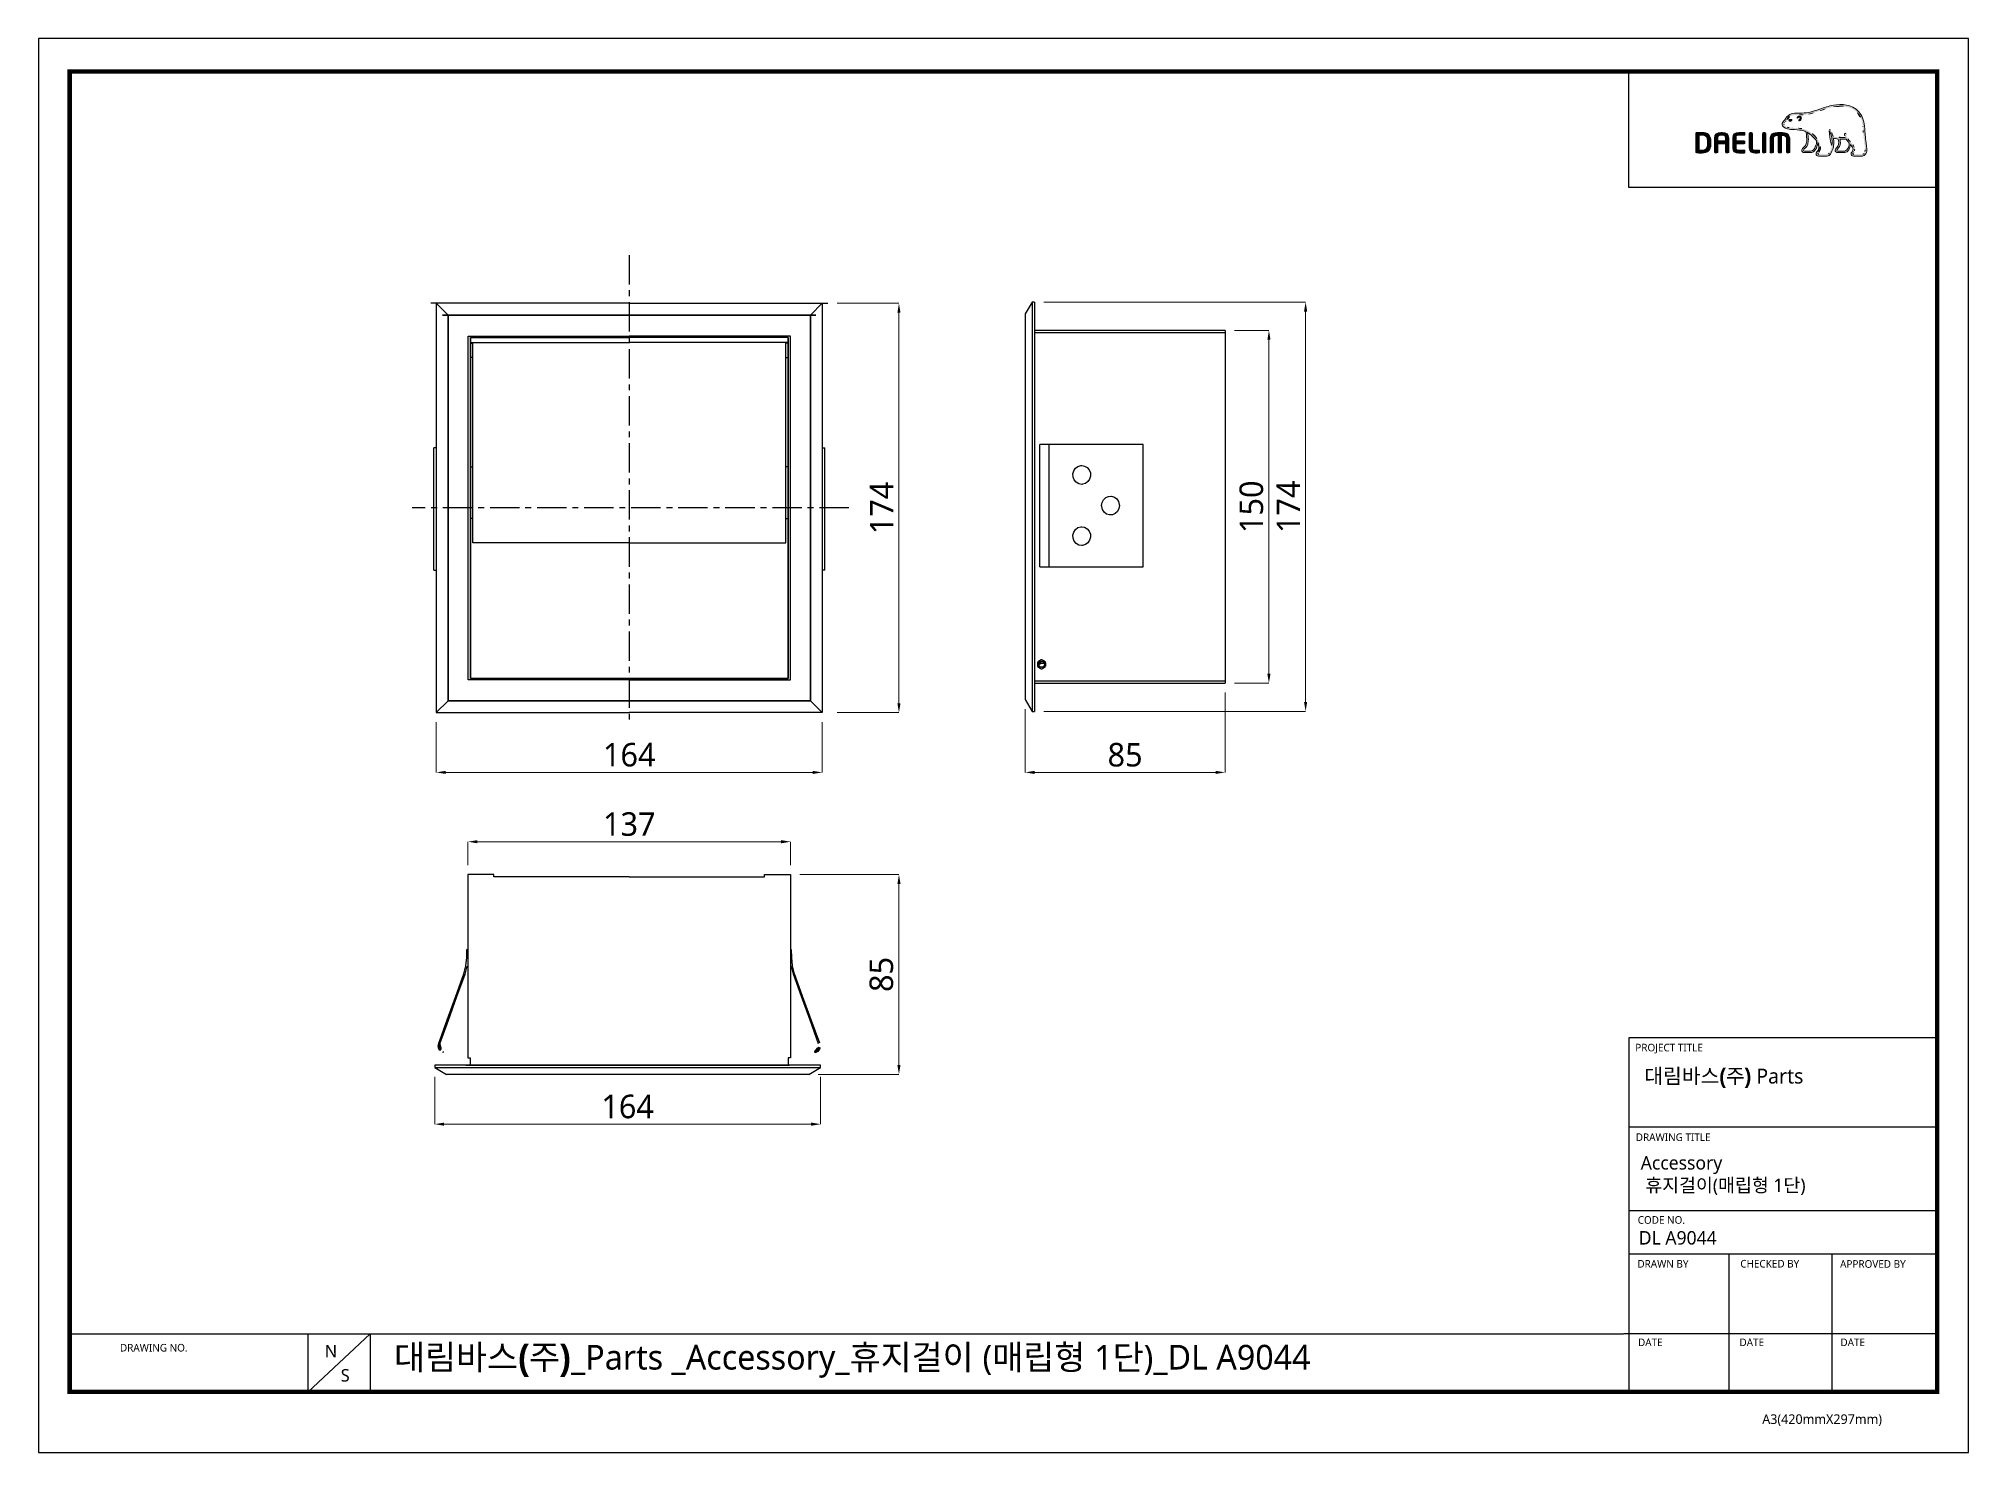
# Model space of a CAD drawing. Extents: x 16296660632 to 16296677930, y -37409619871 to -37409616275.
# Drawn here: x 16296677109 to 16296677930, y -37409616876 to -37409616275 of the extents above; entities outside this region: 1.
import ezdxf

# ---------------------------------------------------------------- set-up
doc = ezdxf.new("R2010")
doc.units = 0
doc.header["$LTSCALE"] = 10
doc.header["$MEASUREMENT"] = 0
doc.header["$PDMODE"] = 3
doc.header["$PDSIZE"] = -10
doc.linetypes.add('CENTER', pattern=[2, 1.25, -0.25, 0.25, -0.25])
doc.layers.get('0').update_dxf_attribs({"linetype": 'CONTINUOUS'})
doc.layers.get('DEFPOINTS').update_dxf_attribs({"linetype": 'CONTINUOUS'})
doc.layers.add('레이어 1', color=7, linetype='CONTINUOUS', lineweight=0)
doc.styles.add('Daelim Dimension', font='')
doc.styles.get('Daelim Dimension').set_extended_font_data('NanumGothic')
doc.dimstyles.new('DEFAULT', dxfattribs={"dimscale": 2, "dimtxt": 2, "dimasz": 2, "dimexe": 0, "dimexo": 2, "dimgap": 1, "dimtad": 1, "dimdec": 1, "dimzin": 9, "dimdsep": 46, "dimtxsty": 'Daelim Dimension', "dimcen": 0.5, "dimclrd": 252, "dimclre": 252, "dimclrt": 3, "dimadec": 1, "dimazin": 0, "dimtfac": 1, "dimtdec": 1, "dimtix": 1, "dimtmove": 0, "dimatfit": 3, "dimfxl": 1, "dimtolj": 1, "dimtzin": 1, "dimlwd": 9, "dimlwe": 9, "dimarcsym": 0})

msp = doc.modelspace()

# ---------------------------------------------------------------- texts
at = {"color": 5, "ltscale": 40, "style": 'Daelim Dimension'}
for s, height, p in [('PROJECT TITLE', 3.2369542, (16296677788.016649, -37409616705.968109)), ('DRAWING TITLE', 3.2369542, (16296677788.22419, -37409616744.065323)), ('CODE NO.', 3.2369542, (16296677789.035919, -37409616779.247017)), ('CHECKED BY', 3.2369542, (16296677832.643801, -37409616797.84819)), ('DRAWN BY', 3.2369542, (16296677788.908991, -37409616797.905609)), ('APPROVED BY', 3.2369542, (16296677875.059681, -37409616797.952744)), ('DRAWING NO.', 3.2369542, (16296677143.92144, -37409616833.561523)), ('DATE', 3.2369542, (16296677789.161819, -37409616831.267868)), ('DATE', 3.2369542, (16296677832.299601, -37409616831.267868)), ('DATE', 3.2369542, (16296677875.208521, -37409616831.267868)), ('A3(420mmX297mm)', 4.08538787, (16296677841.976761, -37409616864.33474))]:
    msp.add_text(s, height=height, dxfattribs=at).set_placement(p)
at = {"attachment_point": 1, "style": 'Daelim Dimension'}
for s, insert, char_height, width in [('\\pt50.763;{\\fPretendard Variable SemiBold|b0|i0|c129|p2;\\C7;대림바스(주)} Parts', (16296677791.86685, -37409616713.278412), 6.345361, 101.98430944), (' Accessory\\P  휴지걸이(매립형 1단)', (16296677788.374901, -37409616750.46196), 5.7238272, 88.69843158), ('DL A9044', (16296677789.498301, -37409616782.358147), 5.7238272, 96.32615889), ('N', (16296677230.97229, -37409616830.717712), 5.297196, 7.39281131), ('S', (16296677237.784031, -37409616841.021393), 5.297196, 7.39281131)]:
    msp.add_mtext(s, dxfattribs=dict(at, insert=insert, char_height=char_height, width=width))
at = {"color": 2, "insert": (16296677260.406071, -37409616830.721931), "char_height": 10.5, "width": 546.05760711, "attachment_point": 1, "style": 'Daelim Dimension'}
msp.add_mtext('{\\fPretendard Variable SemiBold|b0|i0|c129|p2;대림바스(주)}_Parts _Accessory_{\\fGulim|b0|i0|c129|p50;휴지걸이 }({\\fGulim|b0|i0|c129|p50;매립형 }1{\\fGulim|b0|i0|c129|p50;단})_DL A9044', dxfattribs=at)

# ---------------------------------------------------------------- blocks, each defined once
blk = doc.blocks.new('*D0')
at = {"color": 5, "lineweight": 9, "transparency": 16777216}
for p, q in [((16296677448.77276, -37409616387.94614), (16296677475.04022, -37409616387.94614)), ((16296677475.04022, -37409616391.94614), (16296677475.04022, -37409616557.94614)), ((16296677448.77276, -37409616561.94614), (16296677475.04022, -37409616561.94614))]:
    blk.add_line(p, q, dxfattribs=at)
at = {"color": 5, "transparency": 16777216}
for points in [[(16296677474.37356, -37409616391.94614), (16296677475.70689, -37409616391.94614), (16296677475.04022, -37409616387.94614)], [(16296677474.37356, -37409616557.94614), (16296677475.70689, -37409616557.94614), (16296677475.04022, -37409616561.94614)]]:
    blk.add_solid(points, dxfattribs=at)
at = {"layer": 'DEFPOINTS', "color": 0, "transparency": 16777216}
for p in [(16296677444.77276, -37409616387.94614), (16296677444.77276, -37409616561.94614), (16296677475.04022, -37409616561.94614)]:
    blk.add_point(p, dxfattribs=at)
at = {"color": 7, "transparency": 16777216, "insert": (16296677467.70403, -37409616474.94614), "char_height": 10, "attachment_point": 5, "rotation": 90, "style": 'Daelim Dimension'}
blk.add_mtext('\\A1;174', dxfattribs=at)
blk = doc.blocks.new('*D1')
at = {"color": 5, "lineweight": 9, "transparency": 16777216}
for p, q in [((16296677617.660049, -37409616399.443642), (16296677632.29669, -37409616399.443642)), ((16296677632.29669, -37409616403.443642), (16296677632.29669, -37409616545.448647)), ((16296677617.660049, -37409616549.448647), (16296677632.29669, -37409616549.448647))]:
    blk.add_line(p, q, dxfattribs=at)
at = {"color": 5, "transparency": 16777216}
for points in [[(16296677631.63002, -37409616403.443642), (16296677632.96336, -37409616403.443642), (16296677632.29669, -37409616399.443642)], [(16296677631.63002, -37409616545.448647), (16296677632.96336, -37409616545.448647), (16296677632.29669, -37409616549.448647)]]:
    blk.add_solid(points, dxfattribs=at)
at = {"layer": 'DEFPOINTS', "color": 0, "transparency": 16777216}
for p in [(16296677613.660049, -37409616399.443642), (16296677613.660049, -37409616549.448647), (16296677632.29669, -37409616549.448647)]:
    blk.add_point(p, dxfattribs=at)
at = {"color": 7, "transparency": 16777216, "insert": (16296677624.86751, -37409616474.446152), "char_height": 10, "attachment_point": 5, "rotation": 90, "style": 'Daelim Dimension'}
blk.add_mtext('\\A1;150', dxfattribs=at)
blk = doc.blocks.new('*D2')
at = {"color": 5, "lineweight": 9, "transparency": 16777216}
for p, q in [((16296677536.66005, -37409616387.44614), (16296677647.88615, -37409616387.44614)), ((16296677647.88615, -37409616391.44614), (16296677647.88615, -37409616557.44614)), ((16296677536.66005, -37409616561.44614), (16296677647.88615, -37409616561.44614))]:
    blk.add_line(p, q, dxfattribs=at)
at = {"color": 5, "transparency": 16777216}
for points in [[(16296677647.21949, -37409616391.44614), (16296677648.55282, -37409616391.44614), (16296677647.88615, -37409616387.44614)], [(16296677647.21949, -37409616557.44614), (16296677648.55282, -37409616557.44614), (16296677647.88615, -37409616561.44614)]]:
    blk.add_solid(points, dxfattribs=at)
at = {"layer": 'DEFPOINTS', "color": 0, "transparency": 16777216}
for p in [(16296677532.66005, -37409616387.44614), (16296677532.66005, -37409616561.44614), (16296677647.88615, -37409616561.44614)]:
    blk.add_point(p, dxfattribs=at)
at = {"color": 7, "transparency": 16777216, "insert": (16296677640.54996, -37409616474.44614), "char_height": 10, "attachment_point": 5, "rotation": 90, "style": 'Daelim Dimension'}
blk.add_mtext('\\A1;174', dxfattribs=at)
blk = doc.blocks.new('*D3')
at = {"color": 5, "lineweight": 9, "transparency": 16777216}
for p, q in [((16296677613.660049, -37409616553.448647), (16296677613.660049, -37409616587.367844)), ((16296677528.660049, -37409616560.446136), (16296677528.660049, -37409616587.367844)), ((16296677532.660049, -37409616587.367844), (16296677609.660049, -37409616587.367844))]:
    blk.add_line(p, q, dxfattribs=at)
at = {"color": 5, "transparency": 16777216}
for points in [[(16296677532.660049, -37409616586.70118), (16296677532.660049, -37409616588.034508), (16296677528.660049, -37409616587.367844)], [(16296677609.660049, -37409616586.70118), (16296677609.660049, -37409616588.034508), (16296677613.660049, -37409616587.367844)]]:
    blk.add_solid(points, dxfattribs=at)
at = {"layer": 'DEFPOINTS', "color": 0, "transparency": 16777216}
for p in [(16296677528.660049, -37409616556.446136), (16296677613.660049, -37409616549.448647), (16296677613.660049, -37409616587.367844)]:
    blk.add_point(p, dxfattribs=at)
at = {"color": 7, "transparency": 16777216, "insert": (16296677571.160049, -37409616579.924347), "char_height": 10, "attachment_point": 5, "style": 'Daelim Dimension'}
blk.add_mtext('\\A1;85', dxfattribs=at)
blk = doc.blocks.new('*D4')
at = {"color": 5, "lineweight": 9, "transparency": 16777216}
for p, q in [((16296677278.39736, -37409616565.946136), (16296677278.39736, -37409616587.367844)), ((16296677442.39736, -37409616565.946136), (16296677442.39736, -37409616587.367844)), ((16296677282.39736, -37409616587.367844), (16296677438.39736, -37409616587.367844))]:
    blk.add_line(p, q, dxfattribs=at)
at = {"color": 5, "transparency": 16777216}
for points in [[(16296677282.39736, -37409616586.70118), (16296677282.39736, -37409616588.034508), (16296677278.39736, -37409616587.367844)], [(16296677438.39736, -37409616586.70118), (16296677438.39736, -37409616588.034508), (16296677442.39736, -37409616587.367844)]]:
    blk.add_solid(points, dxfattribs=at)
at = {"layer": 'DEFPOINTS', "color": 0, "transparency": 16777216}
for p in [(16296677278.39736, -37409616561.946136), (16296677442.39736, -37409616561.946136), (16296677442.39736, -37409616587.367844)]:
    blk.add_point(p, dxfattribs=at)
at = {"color": 7, "transparency": 16777216, "insert": (16296677360.39736, -37409616579.924347), "char_height": 10, "attachment_point": 5, "style": 'Daelim Dimension'}
blk.add_mtext('\\A1;164', dxfattribs=at)
blk = doc.blocks.new('*D5')
at = {"color": 5, "lineweight": 9, "transparency": 16777216}
for p, q in [((16296677277.70285, -37409616716.752998), (16296677277.70285, -37409616736.904251)), ((16296677441.70285, -37409616716.752998), (16296677441.70285, -37409616736.904251)), ((16296677281.70285, -37409616736.904251), (16296677437.70285, -37409616736.904251))]:
    blk.add_line(p, q, dxfattribs=at)
at = {"color": 5, "transparency": 16777216}
for points in [[(16296677281.70285, -37409616736.237587), (16296677281.70285, -37409616737.570923), (16296677277.70285, -37409616736.904251)], [(16296677437.70285, -37409616736.237587), (16296677437.70285, -37409616737.570923), (16296677441.70285, -37409616736.904251)]]:
    blk.add_solid(points, dxfattribs=at)
at = {"layer": 'DEFPOINTS', "color": 0, "transparency": 16777216}
for p in [(16296677277.70285, -37409616712.752998), (16296677441.70285, -37409616712.752998), (16296677441.70285, -37409616736.904251)]:
    blk.add_point(p, dxfattribs=at)
at = {"color": 7, "transparency": 16777216, "insert": (16296677359.70285, -37409616729.460762), "char_height": 10, "attachment_point": 5, "style": 'Daelim Dimension'}
blk.add_mtext('\\A1;164', dxfattribs=at)
blk = doc.blocks.new('*D6')
at = {"color": 5, "lineweight": 9, "transparency": 16777216}
for p, q in [((16296677432.95825, -37409616630.753), (16296677475.04022, -37409616630.753)), ((16296677475.04022, -37409616634.753), (16296677475.04022, -37409616711.753)), ((16296677440.70285, -37409616715.753), (16296677475.04022, -37409616715.753))]:
    blk.add_line(p, q, dxfattribs=at)
at = {"color": 5, "transparency": 16777216}
for points in [[(16296677474.37356, -37409616634.753), (16296677475.70689, -37409616634.753), (16296677475.04022, -37409616630.753)], [(16296677474.37356, -37409616711.753), (16296677475.70689, -37409616711.753), (16296677475.04022, -37409616715.753)]]:
    blk.add_solid(points, dxfattribs=at)
at = {"layer": 'DEFPOINTS', "color": 0, "transparency": 16777216}
for p in [(16296677428.95825, -37409616630.753), (16296677436.70285, -37409616715.753), (16296677475.04022, -37409616715.753)]:
    blk.add_point(p, dxfattribs=at)
at = {"color": 7, "transparency": 16777216, "insert": (16296677467.59674, -37409616673.253), "char_height": 10, "attachment_point": 5, "rotation": 90, "style": 'Daelim Dimension'}
blk.add_mtext('\\A1;85', dxfattribs=at)
blk = doc.blocks.new('*D7')
at = {"color": 5, "lineweight": 9, "transparency": 16777216}
for p, q in [((16296677291.83915, -37409616626.753), (16296677291.83915, -37409616616.83862)), ((16296677424.95558, -37409616616.83862), (16296677295.83915, -37409616616.83862)), ((16296677428.95558, -37409616626.753), (16296677428.95558, -37409616616.83862))]:
    blk.add_line(p, q, dxfattribs=at)
at = {"color": 5, "transparency": 16777216}
for points in [[(16296677295.83915, -37409616616.17195), (16296677295.83915, -37409616617.50528), (16296677291.83915, -37409616616.83862)], [(16296677424.95558, -37409616616.17195), (16296677424.95558, -37409616617.50528), (16296677428.95558, -37409616616.83862)]]:
    blk.add_solid(points, dxfattribs=at)
at = {"layer": 'DEFPOINTS', "color": 0, "transparency": 16777216}
for p in [(16296677291.83915, -37409616616.83862), (16296677291.83915, -37409616630.753), (16296677428.95558, -37409616630.753)]:
    blk.add_point(p, dxfattribs=at)
at = {"color": 7, "transparency": 16777216, "insert": (16296677360.39736, -37409616609.38797), "char_height": 10, "attachment_point": 5, "style": 'Daelim Dimension'}
blk.add_mtext('\\A1;137', dxfattribs=at)

# ---------------------------------------------------------------- dimensions: what is measured, and where the dimension line sits
at = {"color": 2}
for base, p1, p2, picture, middle in [((16296677475.04022, -37409616561.946136), (16296677444.77276, -37409616387.946136), (16296677444.77276, -37409616561.946136), '*D0', (16296677467.704029, -37409616474.946136)), ((16296677647.88615, -37409616561.446136), (16296677532.660049, -37409616387.446136), (16296677532.660049, -37409616561.446136), '*D2', (16296677640.549959, -37409616474.446136)), ((16296677632.29669, -37409616549.448647), (16296677613.660049, -37409616399.443642), (16296677613.660049, -37409616549.448647), '*D1', (16296677624.86751, -37409616474.446152)), ((16296677475.04022, -37409616715.752998), (16296677428.95825, -37409616630.752998), (16296677436.70285, -37409616715.752998), '*D6', (16296677467.596741, -37409616673.252998))]:
    dim = msp.add_linear_dim(base=base, p1=p1, p2=p2, angle=90, dimstyle='DEFAULT', override={"dimtxt": 5, "dimclrd": 5, "dimclre": 5, "dimclrt": 7}, dxfattribs=at)
    dim.commit()
    dim.dimension.update_dxf_attribs({"geometry": picture, "text_midpoint": middle})
for base, p1, p2, override, picture, middle in [((16296677613.660049, -37409616587.367844), (16296677528.660049, -37409616556.446136), (16296677613.660049, -37409616549.448647), {"dimtxt": 5, "dimclrd": 5, "dimclre": 5, "dimclrt": 7}, '*D3', (16296677571.160049, -37409616579.924347)), ((16296677442.39736, -37409616587.367844), (16296677278.39736, -37409616561.946136), (16296677442.39736, -37409616561.946136), {"dimtxt": 5, "dimclrd": 5, "dimclre": 5, "dimclrt": 7}, '*D4', (16296677360.39736, -37409616579.924347)), ((16296677291.839149, -37409616616.838623), (16296677428.95558, -37409616630.752998), (16296677291.839149, -37409616630.752998), {"dimtxt": 5, "dimdec": 0, "dimclrd": 5, "dimclre": 5, "dimclrt": 7}, '*D7', (16296677360.39736, -37409616609.38797)), ((16296677441.70285, -37409616736.904251), (16296677277.70285, -37409616712.752998), (16296677441.70285, -37409616712.752998), {"dimtxt": 5, "dimclrd": 5, "dimclre": 5, "dimclrt": 7}, '*D5', (16296677359.70285, -37409616729.460762))]:
    dim = msp.add_linear_dim(base=base, p1=p1, p2=p2, dimstyle='DEFAULT', override=override, dxfattribs=at)
    dim.commit()
    dim.dimension.update_dxf_attribs({"geometry": picture, "text_midpoint": middle})

# ---------------------------------------------------------------- hatches: boundary and pattern name
at = {"ltscale": 0.5}
h = msp.add_hatch(color=5, dxfattribs=at)
h.set_gradient(color1=(0, 0, 255), one_color=1, tint=1)
edge = h.paths.add_edge_path(flags=16)
edge.add_spline(control_points=[(16296660653.825001, -37409619854.891739), (16296660653.825001, -37409619862.145737), (16296660650.51771, -37409619865.679031), (16296660643.69503, -37409619865.679031), (16296660643.69503, -37409619865.679031), (16296660639.022791, -37409619865.590843), (16296660637.81632, -37409619865.563271), (16296660637.81632, -37409619865.563271), (16296660637.81632, -37409619837.724129), (16296660637.81632, -37409619837.724129), (16296660640.23064, -37409619837.478844), (16296660643.66058, -37409619837.438873), (16296660643.70261, -37409619837.438873), (16296660650.705811, -37409619837.438873), (16296660653.825001, -37409619840.775108), (16296660653.825001, -37409619848.194473), (16296660653.825001, -37409619848.194473), (16296660653.825001, -37409619854.891739), (16296660653.825001, -37409619854.891739)], knot_values=[0, 0, 0, 0, 1, 1, 1, 2, 2, 2, 3, 3, 3, 4, 4, 4, 5, 5, 5, 6, 6, 6, 6], degree=3, periodic=0)
edge = h.paths.add_edge_path()
edge.add_spline(control_points=[(16296660643.69503, -37409619832.221619), (16296660639.904051, -37409619832.221619), (16296660634.994089, -37409619832.448303), (16296660633.39006, -37409619832.69635), (16296660632.37995, -37409619832.870667), (16296660631.737789, -37409619833.622391), (16296660631.737789, -37409619834.616653), (16296660631.737789, -37409619834.616653), (16296660631.737789, -37409619868.454399), (16296660631.737789, -37409619868.454399), (16296660631.737789, -37409619869.523758), (16296660632.38271, -37409619870.233437), (16296660633.440359, -37409619870.430496), (16296660634.95689, -37409619870.662018), (16296660639.85375, -37409619870.896294), (16296660643.69503, -37409619870.896294), (16296660654.267349, -37409619870.896294), (16296660659.84634, -37409619865.351059), (16296660659.84634, -37409619854.891739), (16296660659.84634, -37409619854.891739), (16296660659.84634, -37409619848.194473), (16296660659.84634, -37409619848.194473), (16296660659.84634, -37409619837.750313), (16296660654.267349, -37409619832.221619), (16296660643.69503, -37409619832.221619)], knot_values=[0, 0, 0, 0, 1, 1, 1, 2, 2, 2, 3, 3, 3, 4, 4, 4, 5, 5, 5, 6, 6, 6, 7, 7, 7, 8, 8, 8, 8], degree=3, periodic=0)
at = {"layer": '레이어 1'}
h = msp.add_hatch(color=5, dxfattribs=at)
h.dxf.hatch_style = 1
edge = h.paths.add_edge_path(flags=16)
edge.add_spline(control_points=[(16296677885.24654, -37409616324.248878), (16296677884.89292, -37409616324.640327), (16296677884.44854, -37409616324.643837), (16296677884.42931, -37409616324.643837), (16296677884.42931, -37409616324.643837), (16296677880.86953, -37409616324.643837), (16296677880.86953, -37409616324.643837), (16296677880.738741, -37409616324.643837), (16296677880.6388, -37409616324.611038), (16296677880.57408, -37409616324.547157), (16296677880.52006, -37409616324.494247), (16296677880.49382, -37409616324.413757), (16296677880.49382, -37409616324.314041), (16296677880.49382, -37409616324.113289), (16296677880.64036, -37409616323.928726), (16296677880.796049, -37409616323.73278), (16296677880.94038, -37409616323.54734), (16296677881.077499, -37409616323.371513), (16296677881.154249, -37409616323.155457), (16296677881.34911, -37409616322.63105), (16296677881.329189, -37409616322.071632), (16296677881.096519, -37409616321.578728), (16296677880.676189, -37409616320.686913), (16296677880.05253, -37409616319.986237), (16296677879.448071, -37409616319.309181), (16296677879.448071, -37409616319.309181), (16296677879.24337, -37409616319.084381), (16296677879.24337, -37409616319.082191), (16296677878.45763, -37409616318.206589), (16296677877.64563, -37409616317.300774), (16296677877.58157, -37409616316.072639), (16296677877.566919, -37409616315.829453), (16296677877.45451, -37409616315.682503), (16296677877.298161, -37409616315.689056), (16296677877.298161, -37409616315.689056), (16296677877.06786, -37409616315.799698), (16296677877.062851, -37409616315.799698), (16296677877.000521, -37409616315.868378), (16296677876.96575, -37409616315.970711), (16296677876.96575, -37409616316.088387), (16296677876.96575, -37409616316.088387), (16296677876.96772, -37409616316.129913), (16296677876.96772, -37409616316.130371), (16296677876.99921, -37409616316.574303), (16296677877.105049, -37409616317.009918), (16296677877.291161, -37409616317.462143), (16296677877.291161, -37409616317.462143), (16296677877.30932, -37409616317.507652), (16296677877.30932, -37409616317.507652), (16296677877.30932, -37409616317.507652), (16296677877.261181, -37409616317.509392), (16296677877.261181, -37409616317.509392), (16296677874.975901, -37409616317.599937), (16296677872.735479, -37409616317.168678), (16296677872.07658, -37409616317.009918), (16296677871.67024, -37409616315.375023), (16296677871.01115, -37409616314.291206), (16296677870.98271, -37409616314.245293), (16296677870.93153, -37409616314.160431), (16296677870.849739, -37409616314.095253), (16296677870.771021, -37409616314.072517), (16296677870.771021, -37409616314.072517), (16296677870.57856, -37409616314.101379), (16296677870.554951, -37409616314.104439), (16296677870.538771, -37409616314.128502), (16296677870.505091, -37409616314.173981), (16296677870.43074, -37409616314.27372), (16296677870.43074, -37409616314.27372), (16296677870.42157, -37409616314.353737), (16296677870.42157, -37409616314.353737), (16296677870.42157, -37409616314.353737), (16296677870.48233, -37409616314.568939), (16296677870.48233, -37409616314.568939), (16296677870.532209, -37409616314.655098), (16296677871.705669, -37409616316.710762), (16296677871.705669, -37409616319.433411), (16296677871.705669, -37409616321.112923), (16296677871.26436, -37409616322.69751), (16296677870.393999, -37409616324.142609), (16296677870.186029, -37409616324.489433), (16296677869.91202, -37409616324.643837), (16296677869.5044, -37409616324.643837), (16296677869.5044, -37409616324.643837), (16296677865.995331, -37409616324.643837), (16296677865.995331, -37409616324.643837), (16296677865.879, -37409616324.643837), (16296677865.636259, -37409616324.562027), (16296677865.636259, -37409616324.308357), (16296677865.636259, -37409616324.168404), (16296677865.76593, -37409616323.938766), (16296677865.98201, -37409616323.696907), (16296677867.44434, -37409616322.068581), (16296677866.600679, -37409616319.525253), (16296677865.19824, -37409616317.849678), (16296677863.84367, -37409616316.233582), (16296677861.63298, -37409616314.199791), (16296677858.79443, -37409616313.694633), (16296677857.788469, -37409616313.518806), (16296677856.135429, -37409616313.420853), (16296677854.80032, -37409616313.341652), (16296677854.80032, -37409616313.341652), (16296677853.450821, -37409616313.261627), (16296677853.450821, -37409616313.261627), (16296677852.75824, -37409616313.20871), (16296677851.61364, -37409616312.782707), (16296677851.26527, -37409616312.123131), (16296677851.11809, -37409616311.84977), (16296677851.13471, -37409616311.572502), (16296677851.319269, -37409616311.253647), (16296677851.4354, -37409616311.061234), (16296677851.59483, -37409616310.895889), (16296677851.795361, -37409616310.694687), (16296677852.017099, -37409616310.470306), (16296677852.245199, -37409616310.238083), (16296677852.422791, -37409616309.931908), (16296677852.422791, -37409616309.931908), (16296677852.47373, -37409616309.836143), (16296677852.47373, -37409616309.836143), (16296677853.15144, -37409616308.539749), (16296677854.54752, -37409616307.855263), (16296677856.62484, -37409616307.800163), (16296677856.62484, -37409616307.800163), (16296677857.79635, -37409616307.787033), (16296677857.79635, -37409616307.787033), (16296677859.082649, -37409616307.780479), (16296677860.542179, -37409616307.773048), (16296677861.74143, -37409616307.514977), (16296677863.42576, -37409616307.15284), (16296677865.115549, -37409616306.5755), (16296677866.606779, -37409616306.067291), (16296677866.606779, -37409616306.067291), (16296677866.654461, -37409616306.051552), (16296677866.654461, -37409616306.051552), (16296677868.498859, -37409616305.420853), (16296677870.40625, -37409616304.7687), (16296677872.35605, -37409616304.451187), (16296677875.4765, -37409616303.934647), (16296677879.761641, -37409616303.951698), (16296677882.45763, -37409616306.978333), (16296677883.70372, -37409616308.379646), (16296677884.471291, -37409616310.306732), (16296677884.73547, -37409616312.707474), (16296677884.73547, -37409616312.707474), (16296677884.72542, -37409616312.699623), (16296677884.716209, -37409616312.691307), (16296677884.73764, -37409616312.738953), (16296677884.757771, -37409616313.0084), (16296677884.86887, -37409616314.535698), (16296677884.900789, -37409616315.270042), (16296677884.934481, -37409616316.02932), (16296677885.12648, -37409616317.438103), (16296677885.12648, -37409616317.438103), (16296677885.67057, -37409616322.149483), (16296677885.67057, -37409616322.149483), (16296677885.67057, -37409616322.149483), (16296677885.70293, -37409616322.722008), (16296677885.70293, -37409616322.722008), (16296677885.70293, -37409616323.398201), (16296677885.54986, -37409616323.912117), (16296677885.24654, -37409616324.248878)], knot_values=[0, 0, 0, 0, 1, 1, 1, 2, 2, 2, 3, 3, 3, 4, 4, 4, 5, 5, 5, 6, 6, 6, 7, 7, 7, 8, 8, 8, 9, 9, 9, 10, 10, 10, 11, 11, 11, 12, 12, 12, 13, 13, 13, 14, 14, 14, 15, 15, 15, 16, 16, 16, 17, 17, 17, 18, 18, 18, 19, 19, 19, 20, 20, 20, 21, 21, 21, 22, 22, 22, 23, 23, 23, 24, 24, 24, 25, 25, 25, 26, 26, 26, 27, 27, 27, 28, 28, 28, 29, 29, 29, 30, 30, 30, 31, 31, 31, 32, 32, 32, 33, 33, 33, 34, 34, 34, 35, 35, 35, 36, 36, 36, 37, 37, 37, 38, 38, 38, 39, 39, 39, 40, 40, 40, 41, 41, 41, 42, 42, 42, 43, 43, 43, 44, 44, 44, 45, 45, 45, 46, 46, 46, 47, 47, 47, 48, 48, 48, 49, 49, 49, 50, 50, 50, 51, 51, 51, 52, 52, 52, 53, 53, 53, 53], degree=3, periodic=0)
edge = h.paths.add_edge_path(flags=16)
edge.add_spline(control_points=[(16296677877.017361, -37409616323.230667), (16296677877.017361, -37409616323.230667), (16296677874.11342, -37409616323.230667), (16296677874.11342, -37409616323.230667), (16296677873.89867, -37409616323.230667), (16296677873.72897, -37409616323.059227), (16296677873.72897, -37409616322.84053), (16296677873.72897, -37409616322.687897), (16296677873.86149, -37409616322.49369), (16296677873.986811, -37409616322.360291), (16296677874.57749, -37409616321.794777), (16296677875.181709, -37409616321.016258), (16296677875.181709, -37409616319.538368), (16296677875.181709, -37409616319.538368), (16296677875.14431, -37409616318.866997), (16296677875.14431, -37409616318.864388), (16296677875.14431, -37409616318.864388), (16296677875.03758, -37409616318.211357), (16296677875.03758, -37409616318.211357), (16296677875.03758, -37409616318.211357), (16296677875.03014, -37409616318.17025), (16296677875.03014, -37409616318.17025), (16296677875.03014, -37409616318.17025), (16296677875.073, -37409616318.173317), (16296677875.073, -37409616318.173317), (16296677875.614491, -37409616318.212227), (16296677876.668119, -37409616318.270866), (16296677877.67408, -37409616318.223183), (16296677877.929501, -37409616318.629501), (16296677878.34107, -37409616319.152168), (16296677878.94202, -37409616319.848457), (16296677878.91445, -37409616320.194878), (16296677878.62755, -37409616323.230667), (16296677877.017361, -37409616323.230667)], knot_values=[0, 0, 0, 0, 1, 1, 1, 2, 2, 2, 3, 3, 3, 4, 4, 4, 5, 5, 5, 6, 6, 6, 7, 7, 7, 8, 8, 8, 9, 9, 9, 10, 10, 10, 11, 11, 11, 11], degree=3, periodic=0)
edge = h.paths.add_edge_path(flags=16)
edge.add_spline(control_points=[(16296677862.446039, -37409616323.230667), (16296677862.446039, -37409616323.230667), (16296677859.897051, -37409616323.230667), (16296677859.897051, -37409616323.230667), (16296677859.705919, -37409616323.230667), (16296677859.50034, -37409616323.073219), (16296677859.50034, -37409616322.84053), (16296677859.50034, -37409616322.69928), (16296677859.61886, -37409616322.524307), (16296677859.83494, -37409616322.35067), (16296677860.480049, -37409616321.836761), (16296677861.45759, -37409616321.059097), (16296677861.56344, -37409616318.912033), (16296677861.56344, -37409616318.912033), (16296677861.57807, -37409616318.326408), (16296677861.57807, -37409616318.326408), (16296677861.57807, -37409616317.41317), (16296677861.368799, -37409616316.31057), (16296677861.17025, -37409616315.325157), (16296677861.17025, -37409616315.325157), (16296677861.137859, -37409616315.224579), (16296677861.137859, -37409616315.224579), (16296677861.137859, -37409616315.224579), (16296677861.221411, -37409616315.289726), (16296677861.221411, -37409616315.289726), (16296677861.601471, -37409616315.523727), (16296677863.68338, -37409616316.934692), (16296677865.160839, -37409616319.019218), (16296677865.03837, -37409616320.00592), (16296677864.482031, -37409616323.230667), (16296677862.446039, -37409616323.230667)], knot_values=[0, 0, 0, 0, 1, 1, 1, 2, 2, 2, 3, 3, 3, 4, 4, 4, 5, 5, 5, 6, 6, 6, 7, 7, 7, 8, 8, 8, 9, 9, 9, 10, 10, 10, 10], degree=3, periodic=0)
edge = h.paths.add_edge_path()
edge.add_spline(control_points=[(16296677886.39006, -37409616322.078201), (16296677886.38916, -37409616322.071632), (16296677885.848579, -37409616317.340134), (16296677885.848579, -37409616317.340134), (16296677885.64847, -37409616315.926109), (16296677885.6196, -37409616315.172073), (16296677885.59359, -37409616314.503777), (16296677885.59359, -37409616314.503777), (16296677885.45977, -37409616312.63575), (16296677885.45977, -37409616312.634422), (16296677885.175039, -37409616310.07756), (16296677884.34753, -37409616308.012268), (16296677882.9991, -37409616306.502029), (16296677880.086189, -37409616303.229141), (16296677875.53904, -37409616303.194588), (16296677872.236, -37409616303.739143), (16296677870.2103, -37409616304.074173), (16296677868.27405, -37409616304.735046), (16296677866.402081, -37409616305.375359), (16296677866.402081, -37409616305.375359), (16296677866.34174, -37409616305.396767), (16296677866.34174, -37409616305.396767), (16296677864.8783, -37409616305.895813), (16296677863.217569, -37409616306.463982), (16296677861.587931, -37409616306.811234), (16296677860.46825, -37409616307.050484), (16296677859.06604, -37409616307.061417), (16296677857.827379, -37409616307.067978), (16296677857.827379, -37409616307.067978), (16296677856.60144, -37409616307.082848), (16296677856.60144, -37409616307.082848), (16296677854.24575, -37409616307.141029), (16296677852.64123, -37409616307.956741), (16296677851.83079, -37409616309.50634), (16296677851.83079, -37409616309.50634), (16296677851.79427, -37409616309.573257), (16296677851.79427, -37409616309.573257), (16296677851.660219, -37409616309.808144), (16296677851.46143, -37409616310.007584), (16296677851.283421, -37409616310.186043), (16296677851.087259, -37409616310.38372), (16296677850.866159, -37409616310.605461), (16296677850.69734, -37409616310.892372), (16296677850.52784, -37409616311.179741), (16296677850.44235, -37409616311.471024), (16296677850.44235, -37409616311.757057), (16296677850.44235, -37409616311.997612), (16296677850.502689, -37409616312.233803), (16296677850.623871, -37409616312.459488), (16296677851.124649, -37409616313.405098), (16296677852.55311, -37409616313.915482), (16296677853.40554, -37409616313.976288), (16296677853.40554, -37409616313.976288), (16296677854.66036, -37409616314.055023), (16296677854.690319, -37409616314.057648), (16296677855.944941, -37409616314.128502), (16296677857.663151, -37409616314.227783), (16296677858.666281, -37409616314.404922), (16296677859.25281, -37409616314.508568), (16296677859.91935, -37409616314.718941), (16296677860.533421, -37409616315.008072), (16296677860.57716, -37409616315.167267), (16296677860.89599, -37409616316.584801), (16296677860.89599, -37409616318.327278), (16296677860.89599, -37409616318.327278), (16296677860.88245, -37409616318.880127), (16296677860.88245, -37409616318.880127), (16296677860.78994, -37409616320.717506), (16296677859.98889, -37409616321.359589), (16296677859.401939, -37409616321.829323), (16296677859.34244, -37409616321.876137), (16296677858.819361, -37409616322.310448), (16296677858.781731, -37409616322.833099), (16296677858.75506, -37409616323.128761), (16296677858.83968, -37409616323.398201), (16296677859.019239, -37409616323.591942), (16296677859.21386, -37409616323.80188), (16296677859.50975, -37409616323.908157), (16296677859.897051, -37409616323.908157), (16296677859.897051, -37409616323.908157), (16296677862.446039, -37409616323.908157), (16296677862.446039, -37409616323.908157), (16296677864.353889, -37409616323.908157), (16296677865.297729, -37409616321.853844), (16296677865.58485, -37409616319.929367), (16296677865.58485, -37409616319.929367), (16296677865.590771, -37409616319.658653), (16296677865.590771, -37409616319.658653), (16296677865.590771, -37409616319.658653), (16296677865.66951, -37409616319.794228), (16296677865.66951, -37409616319.794228), (16296677865.91419, -37409616320.338753), (16296677866.06139, -37409616320.989578), (16296677866.06139, -37409616321.479851), (16296677866.06139, -37409616322.167847), (16296677865.848379, -37409616322.768806), (16296677865.4438, -37409616323.216667), (16296677865.341681, -37409616323.317719), (16296677864.83149, -37409616323.846497), (16296677864.83149, -37409616324.374397), (16296677864.83149, -37409616324.374397), (16296677864.836081, -37409616324.461449), (16296677864.836081, -37409616324.461449), (16296677864.908461, -37409616325.085152), (16296677865.413179, -37409616325.363739), (16296677865.882059, -37409616325.363739), (16296677865.882059, -37409616325.363739), (16296677869.5044, -37409616325.363739), (16296677869.5044, -37409616325.363739), (16296677870.15826, -37409616325.363739), (16296677870.679371, -37409616325.069366), (16296677871.014179, -37409616324.513939), (16296677871.93597, -37409616322.983551), (16296677872.40308, -37409616321.321541), (16296677872.40308, -37409616319.575531), (16296677872.40308, -37409616319.030563), (16296677872.351681, -37409616318.448868), (16296677872.251089, -37409616317.845291), (16296677872.251089, -37409616317.845291), (16296677872.24234, -37409616317.797188), (16296677872.24234, -37409616317.797188), (16296677872.24234, -37409616317.797188), (16296677872.290449, -37409616317.807259), (16296677872.290449, -37409616317.807259), (16296677872.72628, -37409616317.891647), (16296677873.427401, -37409616318.013237), (16296677874.293831, -37409616318.106827), (16296677874.293831, -37409616318.106827), (16296677874.319, -37409616318.109901), (16296677874.319, -37409616318.109901), (16296677874.319, -37409616318.109901), (16296677874.43556, -37409616318.773857), (16296677874.43556, -37409616318.773857), (16296677874.43556, -37409616318.773857), (16296677874.461121, -37409616318.931282), (16296677874.461121, -37409616318.933907), (16296677874.461121, -37409616318.933907), (16296677874.495689, -37409616319.521317), (16296677874.495689, -37409616319.521317), (16296677874.495689, -37409616320.930977), (16296677873.85536, -37409616321.544167), (16296677873.51116, -37409616321.873062), (16296677873.50633, -37409616321.877441), (16296677873.02611, -37409616322.36554), (16296677872.97407, -37409616322.798553), (16296677872.97407, -37409616322.798553), (16296677872.957439, -37409616322.931519), (16296677872.957439, -37409616322.931519), (16296677872.957439, -37409616323.067543), (16296677872.99242, -37409616323.334343), (16296677873.23035, -37409616323.580147), (16296677873.439871, -37409616323.798401), (16296677873.764179, -37409616323.908157), (16296677874.195431, -37409616323.908157), (16296677874.195431, -37409616323.908157), (16296677877.017361, -37409616323.908157), (16296677877.017361, -37409616323.908157), (16296677878.731211, -37409616323.908157), (16296677879.247089, -37409616321.729172), (16296677879.455059, -37409616320.508018), (16296677879.455059, -37409616320.508018), (16296677879.464701, -37409616320.382057), (16296677879.464701, -37409616320.382057), (16296677879.464701, -37409616320.382057), (16296677879.53248, -37409616320.474342), (16296677879.53248, -37409616320.474342), (16296677879.92766, -37409616320.97908), (16296677880.27426, -37409616321.540207), (16296677880.441099, -37409616321.889267), (16296677880.528799, -37409616322.070763), (16296677880.57605, -37409616322.272392), (16296677880.57605, -37409616322.474457), (16296677880.57605, -37409616322.474457), (16296677880.51219, -37409616322.882973), (16296677880.51219, -37409616322.882973), (16296677880.44615, -37409616323.104713), (16296677880.294821, -37409616323.30896), (16296677880.14677, -37409616323.50666), (16296677879.9296, -37409616323.788757), (16296677879.70566, -37409616324.081367), (16296677879.70566, -37409616324.436523), (16296677879.70566, -37409616324.436523), (16296677879.726669, -37409616324.632019), (16296677879.726669, -37409616324.632019), (16296677879.82987, -37409616325.103508), (16296677880.211929, -37409616325.363739), (16296677880.801729, -37409616325.363739), (16296677880.801729, -37409616325.363739), (16296677884.427561, -37409616325.363739), (16296677884.427561, -37409616325.363739), (16296677884.507139, -37409616325.363739), (16296677885.2157, -37409616325.34626), (16296677885.77071, -37409616324.745743), (16296677886.21377, -37409616324.265953), (16296677886.42897, -37409616323.606361), (16296677886.42897, -37409616322.730743), (16296677886.42897, -37409616322.730743), (16296677886.39049, -37409616322.081253), (16296677886.39006, -37409616322.078201)], knot_values=[0, 0, 0, 0, 1, 1, 1, 2, 2, 2, 3, 3, 3, 4, 4, 4, 5, 5, 5, 6, 6, 6, 7, 7, 7, 8, 8, 8, 9, 9, 9, 10, 10, 10, 11, 11, 11, 12, 12, 12, 13, 13, 13, 14, 14, 14, 15, 15, 15, 16, 16, 16, 17, 17, 17, 18, 18, 18, 19, 19, 19, 20, 20, 20, 21, 21, 21, 22, 22, 22, 23, 23, 23, 24, 24, 24, 25, 25, 25, 26, 26, 26, 27, 27, 27, 28, 28, 28, 29, 29, 29, 30, 30, 30, 31, 31, 31, 32, 32, 32, 33, 33, 33, 34, 34, 34, 35, 35, 35, 36, 36, 36, 37, 37, 37, 38, 38, 38, 39, 39, 39, 40, 40, 40, 41, 41, 41, 42, 42, 42, 43, 43, 43, 44, 44, 44, 45, 45, 45, 46, 46, 46, 47, 47, 47, 48, 48, 48, 49, 49, 49, 50, 50, 50, 51, 51, 51, 52, 52, 52, 53, 53, 53, 54, 54, 54, 55, 55, 55, 56, 56, 56, 57, 57, 57, 58, 58, 58, 59, 59, 59, 60, 60, 60, 61, 61, 61, 62, 62, 62, 63, 63, 63, 64, 64, 64, 65, 65, 65, 66, 66, 66, 66], degree=3, periodic=0)
edge = h.paths.add_edge_path(flags=0)
edge.add_spline(control_points=[(16296677853.34387, -37409616309.841797), (16296677853.34387, -37409616309.841797), (16296677853.871349, -37409616309.603447), (16296677854.52479, -37409616309.85537), (16296677854.52479, -37409616309.85537), (16296677854.6057, -37409616309.889923), (16296677854.50029, -37409616310.039062), (16296677854.18211, -37409616310.466827), (16296677853.868509, -37409616310.559113), (16296677853.868509, -37409616310.559113), (16296677853.868509, -37409616310.559113), (16296677853.6413, -37409616310.639137), (16296677853.51359, -37409616310.484306), (16296677853.255529, -37409616310.181648), (16296677853.247669, -37409616310.005386), (16296677853.247669, -37409616310.005386), (16296677853.247669, -37409616310.005386), (16296677853.22098, -37409616309.874611), (16296677853.34387, -37409616309.841797)], knot_values=[0, 0, 0, 0, 1, 1, 1, 2, 2, 2, 3, 3, 3, 4, 4, 4, 5, 5, 5, 6, 6, 6, 6], degree=3, periodic=0)
edge = h.paths.add_edge_path(flags=0)
edge.add_spline(control_points=[(16296677856.82472, -37409616308.871719), (16296677856.74576, -37409616308.957893), (16296677856.739651, -37409616309.101341), (16296677856.82472, -37409616309.17701), (16296677856.90608, -37409616309.250488), (16296677857.04711, -37409616309.231239), (16296677857.125839, -37409616309.144653), (16296677857.16783, -37409616309.101341), (16296677857.60083, -37409616308.587433), (16296677857.97436, -37409616308.850281), (16296677858.1108, -37409616308.948257), (16296677858.167231, -37409616309.087341), (16296677858.14712, -37409616309.26709), (16296677858.115191, -37409616309.555321), (16296677857.865231, -37409616309.882492), (16296677857.6905, -37409616309.994461), (16296677857.592751, -37409616310.053932), (16296677857.52824, -37409616310.181648), (16296677857.574591, -37409616310.284882), (16296677857.62052, -37409616310.387642), (16296677857.751289, -37409616310.418282), (16296677857.856251, -37409616310.369293), (16296677858.16898, -37409616310.219704), (16296677858.56329, -37409616309.72023), (16296677858.6173, -37409616309.254433), (16296677858.653151, -37409616308.929901), (16296677858.5075, -37409616308.664841), (16296677858.24814, -37409616308.48597), (16296677857.6905, -37409616308.090141), (16296677857.058479, -37409616308.619781), (16296677856.82472, -37409616308.871719)], knot_values=[0, 0, 0, 0, 1, 1, 1, 2, 2, 2, 3, 3, 3, 4, 4, 4, 5, 5, 5, 6, 6, 6, 7, 7, 7, 8, 8, 8, 9, 9, 9, 10, 10, 10, 10], degree=3, periodic=0)
edge = h.paths.add_edge_path(flags=0)
edge.add_spline(control_points=[(16296677856.75342, -37409616309.257912), (16296677856.75342, -37409616309.257912), (16296677856.75342, -37409616309.257912), (16296677856.75342, -37409616309.257912), (16296677856.75342, -37409616309.257912), (16296677856.75342, -37409616309.257912), (16296677856.75342, -37409616309.257912)], knot_values=[0, 0, 0, 0, 1, 1, 1, 2, 2, 2, 2], degree=3, periodic=0)
h = msp.add_hatch(color=5, dxfattribs=at)
h.dxf.hatch_style = 2
edge = h.paths.add_edge_path()
edge.add_spline(control_points=[(16296677853.34387, -37409616309.841797), (16296677853.34387, -37409616309.841797), (16296677853.871349, -37409616309.603447), (16296677854.52479, -37409616309.85537), (16296677854.52479, -37409616309.85537), (16296677854.6057, -37409616309.889923), (16296677854.50029, -37409616310.039062), (16296677854.18211, -37409616310.466827), (16296677853.868509, -37409616310.559113), (16296677853.868509, -37409616310.559113), (16296677853.868509, -37409616310.559113), (16296677853.6413, -37409616310.639137), (16296677853.51359, -37409616310.484306), (16296677853.255529, -37409616310.181648), (16296677853.247669, -37409616310.005386), (16296677853.247669, -37409616310.005386), (16296677853.247669, -37409616310.005386), (16296677853.22098, -37409616309.874611), (16296677853.34387, -37409616309.841797)], knot_values=[0, 0, 0, 0, 1, 1, 1, 2, 2, 2, 3, 3, 3, 4, 4, 4, 5, 5, 5, 6, 6, 6, 6], degree=3, periodic=0)
h = msp.add_hatch(color=5, dxfattribs=at)
h.dxf.hatch_style = 2
edge = h.paths.add_edge_path()
edge.add_spline(control_points=[(16296677856.82472, -37409616308.871719), (16296677856.74576, -37409616308.957893), (16296677856.739651, -37409616309.101341), (16296677856.82472, -37409616309.17701), (16296677856.90608, -37409616309.250488), (16296677857.04711, -37409616309.231239), (16296677857.125839, -37409616309.144653), (16296677857.16783, -37409616309.101341), (16296677857.60083, -37409616308.587433), (16296677857.97436, -37409616308.850281), (16296677858.1108, -37409616308.948257), (16296677858.167231, -37409616309.087341), (16296677858.14712, -37409616309.26709), (16296677858.115191, -37409616309.555321), (16296677857.865231, -37409616309.882492), (16296677857.6905, -37409616309.994461), (16296677857.592751, -37409616310.053932), (16296677857.52824, -37409616310.181648), (16296677857.574591, -37409616310.284882), (16296677857.62052, -37409616310.387642), (16296677857.751289, -37409616310.418282), (16296677857.856251, -37409616310.369293), (16296677858.16898, -37409616310.219704), (16296677858.56329, -37409616309.72023), (16296677858.6173, -37409616309.254433), (16296677858.653151, -37409616308.929901), (16296677858.5075, -37409616308.664841), (16296677858.24814, -37409616308.48597), (16296677857.6905, -37409616308.090141), (16296677857.058479, -37409616308.619781), (16296677856.82472, -37409616308.871719)], knot_values=[0, 0, 0, 0, 1, 1, 1, 2, 2, 2, 3, 3, 3, 4, 4, 4, 5, 5, 5, 6, 6, 6, 7, 7, 7, 8, 8, 8, 9, 9, 9, 10, 10, 10, 10], degree=3, periodic=0)
h = msp.add_hatch(color=5, dxfattribs=at)
h.dxf.hatch_style = 2
edge = h.paths.add_edge_path()
edge.add_spline(control_points=[(16296677818.748211, -37409616320.464287), (16296677818.748211, -37409616322.118431), (16296677817.99353, -37409616322.923218), (16296677816.440201, -37409616322.923218), (16296677816.440201, -37409616322.923218), (16296677815.37748, -37409616322.903526), (16296677815.10051, -37409616322.898712), (16296677815.10051, -37409616322.898712), (16296677815.10051, -37409616316.556358), (16296677815.10051, -37409616316.556358), (16296677815.650949, -37409616316.501694), (16296677816.433201, -37409616316.492523), (16296677816.440969, -37409616316.492523), (16296677818.03639, -37409616316.492523), (16296677818.748211, -37409616317.250473), (16296677818.748211, -37409616318.949226), (16296677818.748211, -37409616318.949226), (16296677818.748211, -37409616320.464287), (16296677818.748211, -37409616320.464287)], knot_values=[0, 0, 0, 0, 1, 1, 1, 2, 2, 2, 3, 3, 3, 4, 4, 4, 5, 5, 5, 6, 6, 6, 6], degree=3, periodic=0)
edge = h.paths.add_edge_path()
edge.add_spline(control_points=[(16296677816.440201, -37409616315.301086), (16296677815.577921, -37409616315.301086), (16296677814.45932, -37409616315.354027), (16296677814.092489, -37409616315.413063), (16296677813.863091, -37409616315.451553), (16296677813.716009, -37409616315.622993), (16296677813.716009, -37409616315.849564), (16296677813.716009, -37409616315.849564), (16296677813.716009, -37409616323.565247), (16296677813.716009, -37409616323.565247), (16296677813.716009, -37409616323.802757), (16296677813.8645, -37409616323.969849), (16296677814.103649, -37409616324.003067), (16296677814.45059, -37409616324.060799), (16296677815.565559, -37409616324.113289), (16296677816.440201, -37409616324.113289), (16296677818.847931, -37409616324.113289), (16296677820.120041, -37409616322.851044), (16296677820.120041, -37409616320.464287), (16296677820.120041, -37409616320.464287), (16296677820.120041, -37409616318.949226), (16296677820.120041, -37409616318.949226), (16296677820.120041, -37409616316.562492), (16296677818.847931, -37409616315.301086), (16296677816.440201, -37409616315.301086)], knot_values=[0, 0, 0, 0, 1, 1, 1, 2, 2, 2, 3, 3, 3, 4, 4, 4, 5, 5, 5, 6, 6, 6, 7, 7, 7, 8, 8, 8, 8], degree=3, periodic=0)
h = msp.add_hatch(color=5, dxfattribs=at)
h.dxf.hatch_style = 2
edge = h.paths.add_edge_path()
edge.add_spline(control_points=[(16296677826.329651, -37409616318.940033), (16296677826.329651, -37409616318.940033), (16296677823.08301, -37409616318.940033), (16296677823.08301, -37409616318.940033), (16296677823.08301, -37409616318.819344), (16296677823.08301, -37409616317.78231), (16296677823.08301, -37409616317.78231), (16296677823.08301, -37409616316.699806), (16296677823.40481, -37409616316.516121), (16296677824.37022, -37409616316.516121), (16296677824.37022, -37409616316.516121), (16296677825.04343, -37409616316.516121), (16296677825.04343, -37409616316.516121), (16296677826.00828, -37409616316.516121), (16296677826.329651, -37409616316.699806), (16296677826.329651, -37409616317.78231), (16296677826.329651, -37409616317.78231), (16296677826.329651, -37409616318.819344), (16296677826.329651, -37409616318.940033)], knot_values=[0, 0, 0, 0, 1, 1, 1, 2, 2, 2, 3, 3, 3, 4, 4, 4, 5, 5, 5, 6, 6, 6, 6], degree=3, periodic=0)
edge = h.paths.add_edge_path()
edge.add_spline(control_points=[(16296677825.04343, -37409616315.301086), (16296677825.04343, -37409616315.301086), (16296677824.37022, -37409616315.301086), (16296677824.37022, -37409616315.301086), (16296677822.531059, -37409616315.301086), (16296677821.711069, -37409616316.066071), (16296677821.711069, -37409616317.78231), (16296677821.711069, -37409616317.78231), (16296677821.711069, -37409616323.653633), (16296677821.711069, -37409616323.653633), (16296677821.711069, -37409616323.860069), (16296677821.87882, -37409616324.035004), (16296677822.07683, -37409616324.035004), (16296677822.07683, -37409616324.035004), (16296677822.71912, -37409616324.035004), (16296677822.71912, -37409616324.035004), (16296677822.94677, -37409616324.035004), (16296677823.08301, -37409616323.841682), (16296677823.08301, -37409616323.653633), (16296677823.08301, -37409616323.653633), (16296677823.08301, -37409616320.279716), (16296677823.08301, -37409616320.148071), (16296677823.08301, -37409616320.148071), (16296677826.329651, -37409616320.148071), (16296677826.329651, -37409616320.148071), (16296677826.329651, -37409616320.279716), (16296677826.329651, -37409616323.653633), (16296677826.329651, -37409616323.653633), (16296677826.329651, -37409616323.863983), (16296677826.49551, -37409616324.035004), (16296677826.699881, -37409616324.035004), (16296677826.699881, -37409616324.035004), (16296677827.33429, -37409616324.035004), (16296677827.33429, -37409616324.035004), (16296677827.5567, -37409616324.035004), (16296677827.706381, -37409616323.837738), (16296677827.706381, -37409616323.653633), (16296677827.706381, -37409616323.653633), (16296677827.706381, -37409616317.78231), (16296677827.706381, -37409616317.78231), (16296677827.706381, -37409616316.066071), (16296677826.884781, -37409616315.301086), (16296677825.04343, -37409616315.301086)], knot_values=[0, 0, 0, 0, 1, 1, 1, 2, 2, 2, 3, 3, 3, 4, 4, 4, 5, 5, 5, 6, 6, 6, 7, 7, 7, 8, 8, 8, 9, 9, 9, 10, 10, 10, 11, 11, 11, 12, 12, 12, 13, 13, 13, 14, 14, 14, 14], degree=3, periodic=0)
h = msp.add_hatch(color=5, dxfattribs=at)
h.dxf.hatch_style = 2
edge = h.paths.add_edge_path()
edge.add_spline(control_points=[(16296677829.45117, -37409616317.54483), (16296677829.45117, -37409616317.54483), (16296677829.45117, -37409616321.866951), (16296677829.45117, -37409616321.866951), (16296677829.45117, -37409616323.378937), (16296677830.31477, -37409616324.113289), (16296677832.09181, -37409616324.113289), (16296677832.87623, -37409616324.113289), (16296677833.943859, -37409616324.098869), (16296677834.37075, -37409616324.059059), (16296677834.36462, -37409616324.059059), (16296677834.57773, -37409616324.038498), (16296677834.57773, -37409616324.038498), (16296677834.57773, -37409616324.038498), (16296677834.6394, -37409616324.032387), (16296677834.6394, -37409616324.032387), (16296677834.6394, -37409616324.032387), (16296677834.6394, -37409616322.875961), (16296677834.6394, -37409616322.875961), (16296677834.6394, -37409616322.875961), (16296677832.101549, -37409616322.875961), (16296677832.101549, -37409616322.875961), (16296677830.83009, -37409616322.875961), (16296677830.83009, -37409616322.517326), (16296677830.83009, -37409616321.866951), (16296677830.83009, -37409616321.866951), (16296677830.83009, -37409616320.265282), (16296677830.83009, -37409616320.14019), (16296677830.96076, -37409616320.14019), (16296677834.241501, -37409616320.14019), (16296677834.241501, -37409616320.14019), (16296677834.45636, -37409616320.14019), (16296677834.631411, -37409616319.969643), (16296677834.631411, -37409616319.759682), (16296677834.631411, -37409616319.759682), (16296677834.631411, -37409616319.331047), (16296677834.631411, -37409616319.331047), (16296677834.631411, -37409616319.119812), (16296677834.45636, -37409616318.948792), (16296677834.241501, -37409616318.948792), (16296677834.241501, -37409616318.948792), (16296677830.96076, -37409616318.948792), (16296677830.83009, -37409616318.948792), (16296677830.83009, -37409616318.824577), (16296677830.83009, -37409616317.54483), (16296677830.83009, -37409616317.54483), (16296677830.83009, -37409616316.895317), (16296677830.83009, -37409616316.537552), (16296677832.101549, -37409616316.537552), (16296677832.101549, -37409616316.537552), (16296677834.63842, -37409616316.54763), (16296677834.63842, -37409616316.54763), (16296677834.63842, -37409616316.54763), (16296677834.63842, -37409616315.398193), (16296677834.63842, -37409616315.398193), (16296677834.63842, -37409616315.398193), (16296677834.36932, -37409616315.369324), (16296677834.36932, -37409616315.369324), (16296677833.870171, -37409616315.324287), (16296677832.72579, -37409616315.301086), (16296677832.09181, -37409616315.301086), (16296677830.31477, -37409616315.301086), (16296677829.45117, -37409616316.034561), (16296677829.45117, -37409616317.54483)], knot_values=[0, 0, 0, 0, 1, 1, 1, 2, 2, 2, 3, 3, 3, 4, 4, 4, 5, 5, 5, 6, 6, 6, 7, 7, 7, 8, 8, 8, 9, 9, 9, 10, 10, 10, 11, 11, 11, 12, 12, 12, 13, 13, 13, 14, 14, 14, 15, 15, 15, 16, 16, 16, 17, 17, 17, 18, 18, 18, 19, 19, 19, 20, 20, 20, 21, 21, 21, 21], degree=3, periodic=0)
h = msp.add_hatch(color=5, dxfattribs=at)
h.dxf.hatch_style = 2
edge = h.paths.add_edge_path()
edge.add_spline(control_points=[(16296677836.842661, -37409616315.379402), (16296677836.63032, -37409616315.379402), (16296677836.45035, -37409616315.554787), (16296677836.45035, -37409616315.762947), (16296677836.45035, -37409616315.762947), (16296677836.45035, -37409616321.866951), (16296677836.45035, -37409616321.866951), (16296677836.45035, -37409616323.85743), (16296677837.80883, -37409616324.113289), (16296677838.99147, -37409616324.113289), (16296677839.859221, -37409616324.113289), (16296677840.08186, -37409616324.076553), (16296677840.3388, -37409616324.033684), (16296677840.3388, -37409616324.033684), (16296677840.488621, -37409616324.010078), (16296677840.488621, -37409616324.010078), (16296677840.48642, -37409616324.010963), (16296677840.686951, -37409616323.986023), (16296677840.686951, -37409616323.986023), (16296677840.686951, -37409616323.986023), (16296677840.74645, -37409616323.978142), (16296677840.74645, -37409616323.978142), (16296677840.74645, -37409616323.978142), (16296677840.74645, -37409616322.875961), (16296677840.74645, -37409616322.875961), (16296677840.74645, -37409616322.875961), (16296677839.004589, -37409616322.875961), (16296677839.004589, -37409616322.875961), (16296677837.826309, -37409616322.875961), (16296677837.826309, -37409616322.43116), (16296677837.826309, -37409616321.999481), (16296677837.826309, -37409616321.999481), (16296677837.826309, -37409616315.762947), (16296677837.826309, -37409616315.762947), (16296677837.826309, -37409616315.554787), (16296677837.64786, -37409616315.379402), (16296677837.43618, -37409616315.379402), (16296677837.43618, -37409616315.379402), (16296677836.842661, -37409616315.379402), (16296677836.842661, -37409616315.379402)], knot_values=[0, 0, 0, 0, 1, 1, 1, 2, 2, 2, 3, 3, 3, 4, 4, 4, 5, 5, 5, 6, 6, 6, 7, 7, 7, 8, 8, 8, 9, 9, 9, 10, 10, 10, 11, 11, 11, 12, 12, 12, 13, 13, 13, 13], degree=3, periodic=0)
h = msp.add_hatch(color=5, dxfattribs=at)
h.dxf.hatch_style = 2
edge = h.paths.add_edge_path()
edge.add_spline(control_points=[(16296677842.449341, -37409616315.379402), (16296677842.220169, -37409616315.379402), (16296677842.083281, -37409616315.568779), (16296677842.083281, -37409616315.75161), (16296677842.083281, -37409616315.75161), (16296677842.083281, -37409616323.653633), (16296677842.083281, -37409616323.653633), (16296677842.083281, -37409616323.863983), (16296677842.24774, -37409616324.035004), (16296677842.449341, -37409616324.035004), (16296677842.449341, -37409616324.035004), (16296677843.09054, -37409616324.035004), (16296677843.09054, -37409616324.035004), (16296677843.32016, -37409616324.035004), (16296677843.457279, -37409616323.841682), (16296677843.457279, -37409616323.653633), (16296677843.457279, -37409616323.653633), (16296677843.457279, -37409616315.75161), (16296677843.457279, -37409616315.75161), (16296677843.457279, -37409616315.542969), (16296677843.29656, -37409616315.379402), (16296677843.09054, -37409616315.379402), (16296677843.09054, -37409616315.379402), (16296677842.449341, -37409616315.379402), (16296677842.449341, -37409616315.379402)], knot_values=[0, 0, 0, 0, 1, 1, 1, 2, 2, 2, 3, 3, 3, 4, 4, 4, 5, 5, 5, 6, 6, 6, 7, 7, 7, 8, 8, 8, 8], degree=3, periodic=0)
h = msp.add_hatch(color=5, dxfattribs=at)
h.dxf.hatch_style = 2
edge = h.paths.add_edge_path()
edge.add_spline(control_points=[(16296677845.30541, -37409616318.790024), (16296677845.30541, -37409616318.790024), (16296677845.30541, -37409616323.653633), (16296677845.30541, -37409616323.653633), (16296677845.30541, -37409616323.863983), (16296677845.47072, -37409616324.035004), (16296677845.67367, -37409616324.035004), (16296677845.67367, -37409616324.035004), (16296677846.324471, -37409616324.035004), (16296677846.324471, -37409616324.035004), (16296677846.55409, -37409616324.035004), (16296677846.691429, -37409616323.841682), (16296677846.691429, -37409616323.653633), (16296677846.691429, -37409616323.653633), (16296677846.691429, -37409616318.910294), (16296677846.691429, -37409616318.910294), (16296677846.691429, -37409616316.818787), (16296677847.04615, -37409616316.61541), (16296677848.814871, -37409616316.610603), (16296677848.814871, -37409616316.739182), (16296677848.814871, -37409616323.653633), (16296677848.814871, -37409616323.653633), (16296677848.814871, -37409616323.871857), (16296677848.971901, -37409616324.035004), (16296677849.18009, -37409616324.035004), (16296677849.18009, -37409616324.035004), (16296677849.81954, -37409616324.035004), (16296677849.81954, -37409616324.035004), (16296677850.048269, -37409616324.035004), (16296677850.185181, -37409616323.841682), (16296677850.185181, -37409616323.653633), (16296677850.185181, -37409616323.653633), (16296677850.185181, -37409616316.760612), (16296677850.185181, -37409616316.624168), (16296677851.01268, -37409616316.627213), (16296677851.59396, -37409616316.69545), (16296677851.908649, -37409616317.009918), (16296677852.24016, -37409616317.341011), (16296677852.304899, -37409616317.95858), (16296677852.304899, -37409616318.910294), (16296677852.304899, -37409616318.910294), (16296677852.304899, -37409616323.653633), (16296677852.304899, -37409616323.653633), (16296677852.304899, -37409616323.860069), (16296677852.473949, -37409616324.035004), (16296677852.67384, -37409616324.035004), (16296677852.67384, -37409616324.035004), (16296677853.3277, -37409616324.035004), (16296677853.3277, -37409616324.035004), (16296677853.55448, -37409616324.035004), (16296677853.694639, -37409616323.837311), (16296677853.694639, -37409616323.653633), (16296677853.694639, -37409616323.653633), (16296677853.694639, -37409616318.790024), (16296677853.694639, -37409616318.790024), (16296677853.694639, -37409616315.84214), (16296677852.64934, -37409616315.342651), (16296677849.50769, -37409616315.342651), (16296677846.35466, -37409616315.342651), (16296677845.30541, -37409616315.84214), (16296677845.30541, -37409616318.790024)], knot_values=[0, 0, 0, 0, 1, 1, 1, 2, 2, 2, 3, 3, 3, 4, 4, 4, 5, 5, 5, 6, 6, 6, 7, 7, 7, 8, 8, 8, 9, 9, 9, 10, 10, 10, 11, 11, 11, 12, 12, 12, 13, 13, 13, 14, 14, 14, 15, 15, 15, 16, 16, 16, 17, 17, 17, 18, 18, 18, 19, 19, 19, 20, 20, 20, 20], degree=3, periodic=0)

# ---------------------------------------------------------------- linework, layer by layer
at = {"color": 5, "ltscale": 0.5}
for p, q in [((16296677785.24143, -37409616338.752739), (16296677785.24143, -37409616289.376823)), ((16296677785.24143, -37409616700.262222), (16296677785.24143, -37409616851.499603))]:
    msp.add_line(p, q, dxfattribs=at)
at = {"color": 5}
for p, q in [((16296677862.333099, -37409616323.908157), (16296677862.333099, -37409616323.908157)), ((16296677122.53558, -37409616826.083809), (16296677783.01156, -37409616826.083809))]:
    msp.add_line(p, q, dxfattribs=at)
at = {"color": 5, "ltscale": 40}
for p, q in [((16296677916.335739, -37409616338.752739), (16296677785.24143, -37409616338.752739)), ((16296677916.33573, -37409616700.262222), (16296677785.24143, -37409616700.262222)), ((16296677916.33573, -37409616738.154213), (16296677785.24143, -37409616738.154213)), ((16296677916.33573, -37409616738.154213), (16296677785.24143, -37409616738.154213)), ((16296677916.33573, -37409616773.79921), (16296677785.24143, -37409616773.79921)), ((16296677916.33573, -37409616773.79921), (16296677785.24143, -37409616773.79921)), ((16296677916.33573, -37409616792.183441), (16296677785.24143, -37409616792.183441)), ((16296677916.33573, -37409616792.183441), (16296677785.24143, -37409616792.183441)), ((16296677827.821989, -37409616792.183441), (16296677827.821989, -37409616850.706642)), ((16296677871.522011, -37409616792.183441), (16296677871.522011, -37409616850.706642)), ((16296677223.777451, -37409616826.083809), (16296677223.777451, -37409616850.800392)), ((16296677223.777451, -37409616826.083809), (16296677223.777451, -37409616850.800392)), ((16296677250.230339, -37409616826.083809), (16296677223.777451, -37409616850.800392)), ((16296677250.230339, -37409616826.083809), (16296677223.777451, -37409616850.800392)), ((16296677250.230339, -37409616826.083809), (16296677250.230339, -37409616850.800392)), ((16296677250.230339, -37409616826.083809), (16296677250.230339, -37409616850.800392)), ((16296677916.33573, -37409616825.990059), (16296677783.1693, -37409616825.990059)), ((16296677916.33573, -37409616825.990059), (16296677786.262779, -37409616825.990059)), ((16296677916.33573, -37409616850.706642), (16296677803.98756, -37409616850.706642))]:
    msp.add_line(p, q, dxfattribs=at)
at = {"color": 1, "linetype": 'CENTER'}
for p, q in [((16296677360.39736, -37409616367.426407), (16296677360.39736, -37409616566.212807)), ((16296677453.72134, -37409616474.946136), (16296677268.164539, -37409616474.946136))]:
    msp.add_line(p, q, dxfattribs=at)
at = {"color": 7, "linetype": 'Continuous'}
for p, q in [((16296677360.39736, -37409616387.946136), (16296677276.021959, -37409616387.946136)), ((16296677278.39736, -37409616387.946136), (16296677278.39736, -37409616561.946136)), ((16296677360.39736, -37409616387.946136), (16296677444.77276, -37409616387.946136)), ((16296677442.39736, -37409616387.946136), (16296677442.39736, -37409616561.946136)), ((16296677528.660049, -37409616392.446136), (16296677528.660049, -37409616556.446136)), ((16296677532.660049, -37409616387.446136), (16296677532.660049, -37409616561.446136)), ((16296677613.660049, -37409616399.443642), (16296677532.660049, -37409616399.443642)), ((16296677569.183189, -37409616400.446136), (16296677569.183189, -37409616400.445824)), ((16296677613.660049, -37409616399.443642), (16296677613.660049, -37409616400.443642)), ((16296677613.660049, -37409616400.447647), (16296677613.660049, -37409616548.442757)), ((16296677291.90827, -37409616401.946136), (16296677360.39736, -37409616401.946136)), ((16296677291.90827, -37409616547.946136), (16296677291.90827, -37409616401.946136)), ((16296677292.89736, -37409616404.546173), (16296677360.39736, -37409616404.546173)), ((16296677293.89736, -37409616489.832283), (16296677293.89736, -37409616404.593567)), ((16296677293.89736, -37409616410.774567), (16296677293.89736, -37409616404.946136)), ((16296677428.88645, -37409616401.946136), (16296677360.39736, -37409616401.946136)), ((16296677427.89736, -37409616404.546173), (16296677360.39736, -37409616404.546173)), ((16296677426.89736, -37409616489.832283), (16296677426.89736, -37409616404.593567)), ((16296677426.89736, -37409616410.774567), (16296677426.89736, -37409616404.946136)), ((16296677428.88645, -37409616547.946136), (16296677428.88645, -37409616401.946136)), ((16296677277.27239, -37409616501.446136), (16296677277.27239, -37409616449.446136)), ((16296677278.39736, -37409616449.446136), (16296677277.27239, -37409616449.446136)), ((16296677442.39736, -37409616449.446136), (16296677443.522329, -37409616449.446136)), ((16296677443.522329, -37409616501.446136), (16296677443.522329, -37409616449.446136)), ((16296677534.85075, -37409616499.946136), (16296677534.85075, -37409616447.946136)), ((16296677538.90217, -37409616447.946136), (16296677534.85075, -37409616447.946136)), ((16296677578.822359, -37409616447.946136), (16296677538.90217, -37409616447.946136)), ((16296677578.822359, -37409616499.946136), (16296677578.822359, -37409616447.946136)), ((16296677292.89736, -37409616457.446136), (16296677293.89736, -37409616457.446136)), ((16296677427.89736, -37409616457.446136), (16296677426.89736, -37409616457.446136)), ((16296677293.89736, -37409616479.446136), (16296677292.89736, -37409616479.446136)), ((16296677426.89736, -37409616479.446136), (16296677427.89736, -37409616479.446136)), ((16296677360.39736, -37409616489.832283), (16296677293.89736, -37409616489.832283)), ((16296677360.39736, -37409616489.832283), (16296677426.89736, -37409616489.832283)), ((16296677277.27239, -37409616501.446136), (16296677278.39736, -37409616501.446136)), ((16296677443.522329, -37409616501.446136), (16296677442.39736, -37409616501.446136)), ((16296677534.85075, -37409616499.946136), (16296677538.90217, -37409616499.946136)), ((16296677538.90217, -37409616499.946136), (16296677578.822359, -37409616499.946136)), ((16296677360.39736, -37409616547.946136), (16296677291.90827, -37409616547.946136)), ((16296677360.39736, -37409616547.946136), (16296677428.88645, -37409616547.946136)), ((16296677578.660049, -37409616548.446136), (16296677578.660049, -37409616548.446861)), ((16296677613.660049, -37409616548.446777), (16296677613.660049, -37409616549.448647)), ((16296677528.660049, -37409616556.446136), (16296677531.660049, -37409616561.446136)), ((16296677532.660049, -37409616549.448647), (16296677613.660049, -37409616549.448647)), ((16296677278.39736, -37409616561.946136), (16296677360.39736, -37409616561.946136)), ((16296677442.39736, -37409616561.946136), (16296677360.39736, -37409616561.946136)), ((16296677531.660049, -37409616561.446136), (16296677532.660049, -37409616561.446136)), ((16296677302.839149, -37409616630.752998), (16296677291.839149, -37409616630.752998)), ((16296677291.839149, -37409616630.752998), (16296677291.839149, -37409616708.752998)), ((16296677302.839149, -37409616631.752998), (16296677302.839149, -37409616630.752998)), ((16296677360.39736, -37409616631.752998), (16296677302.839149, -37409616631.752998)), ((16296677360.39736, -37409616631.752998), (16296677417.95558, -37409616631.752998)), ((16296677417.95558, -37409616630.752998), (16296677428.95558, -37409616630.752998)), ((16296677417.95558, -37409616631.752998), (16296677417.95558, -37409616630.752998)), ((16296677428.95558, -37409616630.752998), (16296677428.95558, -37409616708.752998)), ((16296677291.83647, -37409616662.727539), (16296677291.37911, -37409616662.590698)), ((16296677428.95825, -37409616662.727539), (16296677429.415609, -37409616662.590698)), ((16296677277.70285, -37409616711.752998), (16296677277.70285, -37409616712.752998)), ((16296677441.70285, -37409616711.752998), (16296677277.70285, -37409616711.752998)), ((16296677281.35424, -37409616706.562302), (16296677281.497561, -37409616706.083282)), ((16296677290.961029, -37409616711.752998), (16296677290.45558, -37409616711.752998)), ((16296677290.961029, -37409616711.752998), (16296677428.44467, -37409616711.752998)), ((16296677291.839149, -37409616708.752998), (16296677291.83647, -37409616708.752998)), ((16296677291.839149, -37409616708.752998), (16296677292.839149, -37409616708.752998)), ((16296677292.839149, -37409616708.752998), (16296677292.839149, -37409616711.752998)), ((16296677428.95558, -37409616708.752998), (16296677427.95558, -37409616708.752998)), ((16296677427.95558, -37409616708.752998), (16296677427.95558, -37409616711.752998)), ((16296677429.45558, -37409616711.752998), (16296677428.44467, -37409616711.752998)), ((16296677428.95558, -37409616708.752998), (16296677428.95825, -37409616708.752998)), ((16296677439.440479, -37409616706.562302), (16296677439.297159, -37409616706.083282)), ((16296677441.70285, -37409616712.752998), (16296677441.70285, -37409616711.752998)), ((16296677277.70285, -37409616712.752998), (16296677282.70285, -37409616715.752998)), ((16296677277.70285, -37409616712.752998), (16296677441.70285, -37409616712.752998)), ((16296677436.70285, -37409616715.752998), (16296677282.70285, -37409616715.752998)), ((16296677436.70285, -37409616715.752998), (16296677441.70285, -37409616712.752998))]:
    msp.add_line(p, q, dxfattribs=at)
at = {"color": 2, "linetype": 'Continuous'}
for p, q in [((16296677278.39736, -37409616387.946136), (16296677283.39736, -37409616392.946136)), ((16296677442.39736, -37409616387.946136), (16296677437.39736, -37409616392.946136)), ((16296677531.660049, -37409616387.446136), (16296677531.660049, -37409616561.446136)), ((16296677281.021959, -37409616392.946136), (16296677360.39736, -37409616392.946136)), ((16296677360.39736, -37409616392.946136), (16296677281.021959, -37409616392.946136)), ((16296677283.39736, -37409616556.946136), (16296677283.39736, -37409616392.946136)), ((16296677283.39736, -37409616392.946136), (16296677283.39736, -37409616556.946136)), ((16296677439.77276, -37409616392.946136), (16296677360.39736, -37409616392.946136)), ((16296677360.39736, -37409616392.946136), (16296677439.77276, -37409616392.946136)), ((16296677437.39736, -37409616556.946136), (16296677437.39736, -37409616392.946136)), ((16296677437.39736, -37409616392.946136), (16296677437.39736, -37409616556.946136)), ((16296677613.660049, -37409616400.443642), (16296677532.660049, -37409616400.443642)), ((16296677611.660049, -37409616400.446136), (16296677532.660049, -37409616400.446136)), ((16296677292.89736, -37409616402.446136), (16296677292.89736, -37409616547.446136)), ((16296677292.89736, -37409616547.446136), (16296677292.89736, -37409616402.446136)), ((16296677292.89736, -37409616402.446136), (16296677360.39736, -37409616402.446136)), ((16296677292.89736, -37409616404.946136), (16296677293.89736, -37409616404.946136)), ((16296677427.89736, -37409616402.446136), (16296677360.39736, -37409616402.446136)), ((16296677427.89736, -37409616404.946136), (16296677426.89736, -37409616404.946136)), ((16296677427.89736, -37409616402.446136), (16296677427.89736, -37409616547.446136)), ((16296677427.89736, -37409616547.446136), (16296677427.89736, -37409616402.446136)), ((16296677293.89736, -37409616410.946136), (16296677292.89736, -37409616410.946136)), ((16296677426.89736, -37409616410.946136), (16296677427.89736, -37409616410.946136)), ((16296677538.90217, -37409616499.946136), (16296677538.90217, -37409616447.946136)), ((16296677292.89736, -37409616547.446136), (16296677360.39736, -37409616547.446136)), ((16296677360.39736, -37409616547.446136), (16296677292.89736, -37409616547.446136)), ((16296677427.89736, -37409616547.446136), (16296677360.39736, -37409616547.446136)), ((16296677360.39736, -37409616547.446136), (16296677427.89736, -37409616547.446136)), ((16296677532.660049, -37409616548.446983), (16296677613.660049, -37409616548.446777)), ((16296677534.410049, -37409616541.446136), (16296677534.810049, -37409616541.446136)), ((16296677283.39736, -37409616556.946136), (16296677278.39736, -37409616561.946136)), ((16296677360.39736, -37409616556.946136), (16296677283.39736, -37409616556.946136)), ((16296677283.39736, -37409616556.946136), (16296677360.39736, -37409616556.946136)), ((16296677360.39736, -37409616556.946136), (16296677437.39736, -37409616556.946136)), ((16296677437.39736, -37409616556.946136), (16296677360.39736, -37409616556.946136)), ((16296677437.39736, -37409616556.946136), (16296677442.39736, -37409616561.946136)), ((16296677291.83647, -37409616630.752998), (16296677291.839149, -37409616630.752998)), ((16296677428.95825, -37409616630.752998), (16296677428.95558, -37409616630.752998))]:
    msp.add_line(p, q, dxfattribs=at)
for p, q in [((16296677531.660049, -37409616387.446136), (16296677528.660049, -37409616392.446136)), ((16296677532.660049, -37409616387.446136), (16296677531.660049, -37409616387.446136))]:
    msp.add_line(p, q)
at = {"ltscale": 0.5}
msp.add_lwpolyline([(16296677109.345659, -37409616876.442093), (16296677929.60565, -37409616876.442093), (16296677929.60565, -37409616275.422089), (16296677109.345659, -37409616275.422089)], close=True, dxfattribs=at)
at = {"color": 5, "linetype": 'ByBlock', "lineweight": 200, "const_width": 1.89}
msp.add_lwpolyline([(16296677122.53558, -37409616850.70694), (16296677916.335581, -37409616850.70694), (16296677916.335581, -37409616289.37693), (16296677122.53558, -37409616289.37693)], close=True, dxfattribs=at)
at = {"color": 7, "linetype": 'Continuous', "flags": 128}
for points in [[(16296677552.71312, -37409616464.927162), (16296677551.46455, -37409616464.701134), (16296677550.356741, -37409616464.048264), (16296677549.515579, -37409616463.042633), (16296677549.0362, -37409616461.799232), (16296677548.971451, -37409616460.459053), (16296677549.327391, -37409616459.172546), (16296677550.0637, -37409616458.083282), (16296677551.098459, -37409616457.313133), (16296677552.31633, -37409616456.949409), (16296677552.71312, -37409616456.927162), (16296677553.961691, -37409616457.153214), (16296677555.06949, -37409616457.806068), (16296677555.91066, -37409616458.811691), (16296677556.390039, -37409616460.055092), (16296677556.454781, -37409616461.395279), (16296677556.09885, -37409616462.681793), (16296677555.362539, -37409616463.771049), (16296677554.32778, -37409616464.541199), (16296677553.109909, -37409616464.904907), (16296677552.71312, -37409616464.927162)], [(16296677561.190109, -37409616473.927162), (16296677561.401979, -37409616472.604713), (16296677562.013451, -37409616471.431374), (16296677562.956051, -37409616470.538383), (16296677564.124981, -37409616470.026077), (16296677565.389231, -37409616469.953491), (16296677566.60569, -37409616470.330147), (16296677567.635811, -37409616471.11377), (16296677568.36256, -37409616472.214851), (16296677568.70446, -37409616473.507843), (16296677568.72522, -37409616473.927162), (16296677568.513359, -37409616475.249611), (16296677567.90188, -37409616476.422958), (16296677566.95929, -37409616477.315964), (16296677565.79035, -37409616477.828247), (16296677564.5261, -37409616477.900833), (16296677563.309641, -37409616477.524193), (16296677562.27952, -37409616476.740562), (16296677561.552771, -37409616475.639481), (16296677561.210871, -37409616474.346489), (16296677561.190109, -37409616473.927162)], [(16296677552.71312, -37409616482.927162), (16296677553.961691, -37409616483.153214), (16296677555.06949, -37409616483.806068), (16296677555.91066, -37409616484.811691), (16296677556.390039, -37409616486.055092), (16296677556.454781, -37409616487.395279), (16296677556.09885, -37409616488.681793), (16296677555.362539, -37409616489.771049), (16296677554.32778, -37409616490.541199), (16296677553.109909, -37409616490.904907), (16296677552.71312, -37409616490.927162), (16296677551.46455, -37409616490.701134), (16296677550.356741, -37409616490.048264), (16296677549.515579, -37409616489.042633), (16296677549.0362, -37409616487.799232), (16296677548.971451, -37409616486.459053), (16296677549.327391, -37409616485.172546), (16296677550.0637, -37409616484.083282), (16296677551.098459, -37409616483.313133), (16296677552.31633, -37409616482.949409), (16296677552.71312, -37409616482.927162)], [(16296677536.9942, -37409616542.598381), (16296677537.23451, -37409616542.426071), (16296677537.34959, -37409616542.26757), (16296677537.40572, -37409616542.079918), (16296677537.410049, -37409616541.30233), (16296677537.41004, -37409616540.880287), (16296677537.37615, -37409616540.687378), (16296677537.280319, -37409616540.516563), (16296677537.133631, -37409616540.386864), (16296677536.420349, -37409616539.911346), (16296677536.00598, -37409616539.635101), (16296677535.820869, -37409616539.54483), (16296677535.61451, -37409616539.52401), (16296677535.42458, -37409616539.571861), (16296677534.814501, -37409616539.968178), (16296677534.169809, -37409616540.397972)], [(16296677534.169809, -37409616540.397972), (16296677534.02739, -37409616540.53244), (16296677533.93751, -37409616540.706467), (16296677533.910049, -37409616540.900352), (16296677533.910049, -37409616541.743523), (16296677533.914261, -37409616542.078941), (16296677533.970079, -37409616542.266693), (16296677534.084881, -37409616542.425377), (16296677534.591619, -37409616542.775528), (16296677535.203569, -37409616543.183487), (16296677535.42819, -37409616543.322006), (16296677535.618441, -37409616543.368584), (16296677535.813379, -37409616543.349564), (16296677535.991051, -37409616543.267151), (16296677536.663139, -37409616542.819077), (16296677536.9942, -37409616542.598381)], [(16296677279.45484, -37409616702.51088), (16296677283.069651, -37409616692.515083), (16296677286.68446, -37409616682.519287), (16296677290.142599, -37409616672.956703), (16296677290.995159, -37409616669.588081), (16296677291.33354, -37409616666.097519), (16296677291.37911, -37409616662.590698)], [(16296677441.33989, -37409616702.51088), (16296677437.72508, -37409616692.515083), (16296677434.11027, -37409616682.519287), (16296677430.652121, -37409616672.956703), (16296677429.79957, -37409616669.588081), (16296677429.46118, -37409616666.097519), (16296677429.415609, -37409616662.590698)], [(16296677279.91473, -37409616702.7071), (16296677283.53438, -37409616692.697922), (16296677287.15403, -37409616682.688744), (16296677290.616899, -37409616673.113091), (16296677291.471359, -37409616669.740196), (16296677291.475491, -37409616669.697884)], [(16296677440.879999, -37409616702.7071), (16296677437.260349, -37409616692.697922), (16296677433.640699, -37409616682.688744), (16296677430.17783, -37409616673.113091), (16296677429.32336, -37409616669.740196), (16296677429.319241, -37409616669.697884)]]:
    msp.add_lwpolyline(points, dxfattribs=at)
at = {"color": 2, "linetype": 'Continuous', "flags": 128}
for points in [[(16296677535.955959, -37409616540.33416), (16296677535.74235, -37409616540.274139), (16296677535.423611, -37409616540.277359), (16296677535.11388, -37409616540.371422), (16296677534.8375, -37409616540.55246), (16296677534.616961, -37409616540.805847), (16296677534.47184, -37409616541.109756), (16296677534.410049, -37409616541.446136)], [(16296677535.92956, -37409616540.225548), (16296677535.8829, -37409616540.265633), (16296677535.680531, -37409616540.35083), (16296677535.174509, -37409616540.637421), (16296677534.94342, -37409616540.928482), (16296677534.823059, -37409616541.280792), (16296677534.810049, -37409616541.446136)]]:
    msp.add_lwpolyline(points, dxfattribs=at)
at = {"color": 7, "linetype": 'Continuous'}
msp.add_circle((16296677535.660049, -37409616541.446136), 1.283333, dxfattribs=at)
at = {"color": 2, "linetype": 'Continuous'}
msp.add_arc((16296677535.660049, -37409616541.446136), 1.25, 180, 77.548642551, dxfattribs=at)
at = {"color": 7, "linetype": 'Continuous'}
for centre, radius, start, end in [((16296677282.21417, -37409616703.688187), 3, 156.893978711, 253.342876603), ((16296677282.21417, -37409616703.688187), 2.5, 156.893978711, 253.342876603), ((16296677438.580549, -37409616703.688187), 2.5, 286.657123397, 23.106021289), ((16296677438.580549, -37409616703.688187), 3, 286.657123397, 23.106021289)]:
    msp.add_arc(centre, radius, start, end, dxfattribs=at)
at = {"layer": '레이어 1', "color": 5}
for points, knots in [([(16296677886.39006, -37409616322.078201), (16296677886.38916, -37409616322.071632), (16296677885.848579, -37409616317.340134), (16296677885.848579, -37409616317.340134), (16296677885.64847, -37409616315.926109), (16296677885.6196, -37409616315.172073), (16296677885.59359, -37409616314.503777), (16296677885.59359, -37409616314.503777), (16296677885.45977, -37409616312.63575), (16296677885.45977, -37409616312.634422), (16296677885.175039, -37409616310.07756), (16296677884.34753, -37409616308.012268), (16296677882.9991, -37409616306.502029), (16296677880.086189, -37409616303.229141), (16296677875.53904, -37409616303.194588), (16296677872.236, -37409616303.739143), (16296677870.2103, -37409616304.074173), (16296677868.27405, -37409616304.735046), (16296677866.402081, -37409616305.375359), (16296677866.402081, -37409616305.375359), (16296677866.34174, -37409616305.396767), (16296677866.34174, -37409616305.396767), (16296677864.8783, -37409616305.895813), (16296677863.217569, -37409616306.463982), (16296677861.587931, -37409616306.811234), (16296677860.46825, -37409616307.050484), (16296677859.06604, -37409616307.061417), (16296677857.827379, -37409616307.067978), (16296677857.827379, -37409616307.067978), (16296677856.60144, -37409616307.082848), (16296677856.60144, -37409616307.082848), (16296677854.24575, -37409616307.141029), (16296677852.64123, -37409616307.956741), (16296677851.83079, -37409616309.50634), (16296677851.83079, -37409616309.50634), (16296677851.79427, -37409616309.573257), (16296677851.79427, -37409616309.573257), (16296677851.660219, -37409616309.808144), (16296677851.46143, -37409616310.007584), (16296677851.283421, -37409616310.186043), (16296677851.087259, -37409616310.38372), (16296677850.866159, -37409616310.605461), (16296677850.69734, -37409616310.892372), (16296677850.52784, -37409616311.179741), (16296677850.44235, -37409616311.471024), (16296677850.44235, -37409616311.757057), (16296677850.44235, -37409616311.997612), (16296677850.502689, -37409616312.233803), (16296677850.623871, -37409616312.459488), (16296677851.124649, -37409616313.405098), (16296677852.55311, -37409616313.915482), (16296677853.40554, -37409616313.976288), (16296677853.40554, -37409616313.976288), (16296677854.66036, -37409616314.055023), (16296677854.690319, -37409616314.057648), (16296677855.944941, -37409616314.128502), (16296677857.663151, -37409616314.227783), (16296677858.666281, -37409616314.404922), (16296677859.25281, -37409616314.508568), (16296677859.91935, -37409616314.718941), (16296677860.533421, -37409616315.008072), (16296677860.57716, -37409616315.167267), (16296677860.89599, -37409616316.584801), (16296677860.89599, -37409616318.327278), (16296677860.89599, -37409616318.327278), (16296677860.88245, -37409616318.880127), (16296677860.88245, -37409616318.880127), (16296677860.78994, -37409616320.717506), (16296677859.98889, -37409616321.359589), (16296677859.401939, -37409616321.829323), (16296677859.34244, -37409616321.876137), (16296677858.819361, -37409616322.310448), (16296677858.781731, -37409616322.833099), (16296677858.75506, -37409616323.128761), (16296677858.83968, -37409616323.398201), (16296677859.019239, -37409616323.591942), (16296677859.21386, -37409616323.80188), (16296677859.50975, -37409616323.908157), (16296677859.897051, -37409616323.908157), (16296677859.897051, -37409616323.908157), (16296677862.446039, -37409616323.908157), (16296677862.446039, -37409616323.908157), (16296677864.353889, -37409616323.908157), (16296677865.297729, -37409616321.853844), (16296677865.58485, -37409616319.929367), (16296677865.58485, -37409616319.929367), (16296677865.590771, -37409616319.658653), (16296677865.590771, -37409616319.658653), (16296677865.590771, -37409616319.658653), (16296677865.66951, -37409616319.794228), (16296677865.66951, -37409616319.794228), (16296677865.91419, -37409616320.338753), (16296677866.06139, -37409616320.989578), (16296677866.06139, -37409616321.479851), (16296677866.06139, -37409616322.167847), (16296677865.848379, -37409616322.768806), (16296677865.4438, -37409616323.216667), (16296677865.341681, -37409616323.317719), (16296677864.83149, -37409616323.846497), (16296677864.83149, -37409616324.374397), (16296677864.83149, -37409616324.374397), (16296677864.836081, -37409616324.461449), (16296677864.836081, -37409616324.461449), (16296677864.908461, -37409616325.085152), (16296677865.413179, -37409616325.363739), (16296677865.882059, -37409616325.363739), (16296677865.882059, -37409616325.363739), (16296677869.5044, -37409616325.363739), (16296677869.5044, -37409616325.363739), (16296677870.15826, -37409616325.363739), (16296677870.679371, -37409616325.069366), (16296677871.014179, -37409616324.513939), (16296677871.93597, -37409616322.983551), (16296677872.40308, -37409616321.321541), (16296677872.40308, -37409616319.575531), (16296677872.40308, -37409616319.030563), (16296677872.351681, -37409616318.448868), (16296677872.251089, -37409616317.845291), (16296677872.251089, -37409616317.845291), (16296677872.24234, -37409616317.797188), (16296677872.24234, -37409616317.797188), (16296677872.24234, -37409616317.797188), (16296677872.290449, -37409616317.807259), (16296677872.290449, -37409616317.807259), (16296677872.72628, -37409616317.891647), (16296677873.427401, -37409616318.013237), (16296677874.293831, -37409616318.106827), (16296677874.293831, -37409616318.106827), (16296677874.319, -37409616318.109901), (16296677874.319, -37409616318.109901), (16296677874.319, -37409616318.109901), (16296677874.43556, -37409616318.773857), (16296677874.43556, -37409616318.773857), (16296677874.43556, -37409616318.773857), (16296677874.461121, -37409616318.931282), (16296677874.461121, -37409616318.933907), (16296677874.461121, -37409616318.933907), (16296677874.495689, -37409616319.521317), (16296677874.495689, -37409616319.521317), (16296677874.495689, -37409616320.930977), (16296677873.85536, -37409616321.544167), (16296677873.51116, -37409616321.873062), (16296677873.50633, -37409616321.877441), (16296677873.02611, -37409616322.36554), (16296677872.97407, -37409616322.798553), (16296677872.97407, -37409616322.798553), (16296677872.957439, -37409616322.931519), (16296677872.957439, -37409616322.931519), (16296677872.957439, -37409616323.067543), (16296677872.99242, -37409616323.334343), (16296677873.23035, -37409616323.580147), (16296677873.439871, -37409616323.798401), (16296677873.764179, -37409616323.908157), (16296677874.195431, -37409616323.908157), (16296677874.195431, -37409616323.908157), (16296677877.017361, -37409616323.908157), (16296677877.017361, -37409616323.908157), (16296677878.731211, -37409616323.908157), (16296677879.247089, -37409616321.729172), (16296677879.455059, -37409616320.508018), (16296677879.455059, -37409616320.508018), (16296677879.464701, -37409616320.382057), (16296677879.464701, -37409616320.382057), (16296677879.464701, -37409616320.382057), (16296677879.53248, -37409616320.474342), (16296677879.53248, -37409616320.474342), (16296677879.92766, -37409616320.97908), (16296677880.27426, -37409616321.540207), (16296677880.441099, -37409616321.889267), (16296677880.528799, -37409616322.070763), (16296677880.57605, -37409616322.272392), (16296677880.57605, -37409616322.474457), (16296677880.57605, -37409616322.474457), (16296677880.51219, -37409616322.882973), (16296677880.51219, -37409616322.882973), (16296677880.44615, -37409616323.104713), (16296677880.294821, -37409616323.30896), (16296677880.14677, -37409616323.50666), (16296677879.9296, -37409616323.788757), (16296677879.70566, -37409616324.081367), (16296677879.70566, -37409616324.436523), (16296677879.70566, -37409616324.436523), (16296677879.726669, -37409616324.632019), (16296677879.726669, -37409616324.632019), (16296677879.82987, -37409616325.103508), (16296677880.211929, -37409616325.363739), (16296677880.801729, -37409616325.363739), (16296677880.801729, -37409616325.363739), (16296677884.427561, -37409616325.363739), (16296677884.427561, -37409616325.363739), (16296677884.507139, -37409616325.363739), (16296677885.2157, -37409616325.34626), (16296677885.77071, -37409616324.745743), (16296677886.21377, -37409616324.265953), (16296677886.42897, -37409616323.606361), (16296677886.42897, -37409616322.730743), (16296677886.42897, -37409616322.730743), (16296677886.39049, -37409616322.081253), (16296677886.39006, -37409616322.078201)], [0, 0, 0, 0, 1, 1, 1, 2, 2, 2, 3, 3, 3, 4, 4, 4, 5, 5, 5, 6, 6, 6, 7, 7, 7, 8, 8, 8, 9, 9, 9, 10, 10, 10, 11, 11, 11, 12, 12, 12, 13, 13, 13, 14, 14, 14, 15, 15, 15, 16, 16, 16, 17, 17, 17, 18, 18, 18, 19, 19, 19, 20, 20, 20, 21, 21, 21, 22, 22, 22, 23, 23, 23, 24, 24, 24, 25, 25, 25, 26, 26, 26, 27, 27, 27, 28, 28, 28, 29, 29, 29, 30, 30, 30, 31, 31, 31, 32, 32, 32, 33, 33, 33, 34, 34, 34, 35, 35, 35, 36, 36, 36, 37, 37, 37, 38, 38, 38, 39, 39, 39, 40, 40, 40, 41, 41, 41, 42, 42, 42, 43, 43, 43, 44, 44, 44, 45, 45, 45, 46, 46, 46, 47, 47, 47, 48, 48, 48, 49, 49, 49, 50, 50, 50, 51, 51, 51, 52, 52, 52, 53, 53, 53, 54, 54, 54, 55, 55, 55, 56, 56, 56, 57, 57, 57, 58, 58, 58, 59, 59, 59, 60, 60, 60, 61, 61, 61, 62, 62, 62, 63, 63, 63, 64, 64, 64, 65, 65, 65, 66, 66, 66, 66]), ([(16296677853.34387, -37409616309.841797), (16296677853.34387, -37409616309.841797), (16296677853.871349, -37409616309.603447), (16296677854.52479, -37409616309.85537), (16296677854.52479, -37409616309.85537), (16296677854.6057, -37409616309.889923), (16296677854.50029, -37409616310.039062), (16296677854.18211, -37409616310.466827), (16296677853.868509, -37409616310.559113), (16296677853.868509, -37409616310.559113), (16296677853.868509, -37409616310.559113), (16296677853.6413, -37409616310.639137), (16296677853.51359, -37409616310.484306), (16296677853.255529, -37409616310.181648), (16296677853.247669, -37409616310.005386), (16296677853.247669, -37409616310.005386), (16296677853.247669, -37409616310.005386), (16296677853.22098, -37409616309.874611), (16296677853.34387, -37409616309.841797)], [0, 0, 0, 0, 1, 1, 1, 2, 2, 2, 3, 3, 3, 4, 4, 4, 5, 5, 5, 6, 6, 6, 6]), ([(16296677856.82472, -37409616308.871719), (16296677856.74576, -37409616308.957893), (16296677856.739651, -37409616309.101341), (16296677856.82472, -37409616309.17701), (16296677856.90608, -37409616309.250488), (16296677857.04711, -37409616309.231239), (16296677857.125839, -37409616309.144653), (16296677857.16783, -37409616309.101341), (16296677857.60083, -37409616308.587433), (16296677857.97436, -37409616308.850281), (16296677858.1108, -37409616308.948257), (16296677858.167231, -37409616309.087341), (16296677858.14712, -37409616309.26709), (16296677858.115191, -37409616309.555321), (16296677857.865231, -37409616309.882492), (16296677857.6905, -37409616309.994461), (16296677857.592751, -37409616310.053932), (16296677857.52824, -37409616310.181648), (16296677857.574591, -37409616310.284882), (16296677857.62052, -37409616310.387642), (16296677857.751289, -37409616310.418282), (16296677857.856251, -37409616310.369293), (16296677858.16898, -37409616310.219704), (16296677858.56329, -37409616309.72023), (16296677858.6173, -37409616309.254433), (16296677858.653151, -37409616308.929901), (16296677858.5075, -37409616308.664841), (16296677858.24814, -37409616308.48597), (16296677857.6905, -37409616308.090141), (16296677857.058479, -37409616308.619781), (16296677856.82472, -37409616308.871719)], [0, 0, 0, 0, 1, 1, 1, 2, 2, 2, 3, 3, 3, 4, 4, 4, 5, 5, 5, 6, 6, 6, 7, 7, 7, 8, 8, 8, 9, 9, 9, 10, 10, 10, 10]), ([(16296677856.75342, -37409616309.257912), (16296677856.75342, -37409616309.257912), (16296677856.75342, -37409616309.257912), (16296677856.75342, -37409616309.257912), (16296677856.75342, -37409616309.257912), (16296677856.75342, -37409616309.257912), (16296677856.75342, -37409616309.257912)], [0, 0, 0, 0, 1, 1, 1, 2, 2, 2, 2]), ([(16296677816.440201, -37409616315.301086), (16296677815.577921, -37409616315.301086), (16296677814.45932, -37409616315.354027), (16296677814.092489, -37409616315.413063), (16296677813.863091, -37409616315.451553), (16296677813.716009, -37409616315.622993), (16296677813.716009, -37409616315.849564), (16296677813.716009, -37409616315.849564), (16296677813.716009, -37409616323.565247), (16296677813.716009, -37409616323.565247), (16296677813.716009, -37409616323.802757), (16296677813.8645, -37409616323.969849), (16296677814.103649, -37409616324.003067), (16296677814.45059, -37409616324.060799), (16296677815.565559, -37409616324.113289), (16296677816.440201, -37409616324.113289), (16296677818.847931, -37409616324.113289), (16296677820.120041, -37409616322.851044), (16296677820.120041, -37409616320.464287), (16296677820.120041, -37409616320.464287), (16296677820.120041, -37409616318.949226), (16296677820.120041, -37409616318.949226), (16296677820.120041, -37409616316.562492), (16296677818.847931, -37409616315.301086), (16296677816.440201, -37409616315.301086)], [0, 0, 0, 0, 1, 1, 1, 2, 2, 2, 3, 3, 3, 4, 4, 4, 5, 5, 5, 6, 6, 6, 7, 7, 7, 8, 8, 8, 8]), ([(16296677818.748211, -37409616320.464287), (16296677818.748211, -37409616322.118431), (16296677817.99353, -37409616322.923218), (16296677816.440201, -37409616322.923218), (16296677816.440201, -37409616322.923218), (16296677815.37748, -37409616322.903526), (16296677815.10051, -37409616322.898712), (16296677815.10051, -37409616322.898712), (16296677815.10051, -37409616316.556358), (16296677815.10051, -37409616316.556358), (16296677815.650949, -37409616316.501694), (16296677816.433201, -37409616316.492523), (16296677816.440969, -37409616316.492523), (16296677818.03639, -37409616316.492523), (16296677818.748211, -37409616317.250473), (16296677818.748211, -37409616318.949226), (16296677818.748211, -37409616318.949226), (16296677818.748211, -37409616320.464287), (16296677818.748211, -37409616320.464287)], [0, 0, 0, 0, 1, 1, 1, 2, 2, 2, 3, 3, 3, 4, 4, 4, 5, 5, 5, 6, 6, 6, 6]), ([(16296677825.04343, -37409616315.301086), (16296677825.04343, -37409616315.301086), (16296677824.37022, -37409616315.301086), (16296677824.37022, -37409616315.301086), (16296677822.531059, -37409616315.301086), (16296677821.711069, -37409616316.066071), (16296677821.711069, -37409616317.78231), (16296677821.711069, -37409616317.78231), (16296677821.711069, -37409616323.653633), (16296677821.711069, -37409616323.653633), (16296677821.711069, -37409616323.860069), (16296677821.87882, -37409616324.035004), (16296677822.07683, -37409616324.035004), (16296677822.07683, -37409616324.035004), (16296677822.71912, -37409616324.035004), (16296677822.71912, -37409616324.035004), (16296677822.94677, -37409616324.035004), (16296677823.08301, -37409616323.841682), (16296677823.08301, -37409616323.653633), (16296677823.08301, -37409616323.653633), (16296677823.08301, -37409616320.279716), (16296677823.08301, -37409616320.148071), (16296677823.08301, -37409616320.148071), (16296677826.329651, -37409616320.148071), (16296677826.329651, -37409616320.148071), (16296677826.329651, -37409616320.279716), (16296677826.329651, -37409616323.653633), (16296677826.329651, -37409616323.653633), (16296677826.329651, -37409616323.863983), (16296677826.49551, -37409616324.035004), (16296677826.699881, -37409616324.035004), (16296677826.699881, -37409616324.035004), (16296677827.33429, -37409616324.035004), (16296677827.33429, -37409616324.035004), (16296677827.5567, -37409616324.035004), (16296677827.706381, -37409616323.837738), (16296677827.706381, -37409616323.653633), (16296677827.706381, -37409616323.653633), (16296677827.706381, -37409616317.78231), (16296677827.706381, -37409616317.78231), (16296677827.706381, -37409616316.066071), (16296677826.884781, -37409616315.301086), (16296677825.04343, -37409616315.301086)], [0, 0, 0, 0, 1, 1, 1, 2, 2, 2, 3, 3, 3, 4, 4, 4, 5, 5, 5, 6, 6, 6, 7, 7, 7, 8, 8, 8, 9, 9, 9, 10, 10, 10, 11, 11, 11, 12, 12, 12, 13, 13, 13, 14, 14, 14, 14]), ([(16296677826.329651, -37409616318.940033), (16296677826.329651, -37409616318.940033), (16296677823.08301, -37409616318.940033), (16296677823.08301, -37409616318.940033), (16296677823.08301, -37409616318.819344), (16296677823.08301, -37409616317.78231), (16296677823.08301, -37409616317.78231), (16296677823.08301, -37409616316.699806), (16296677823.40481, -37409616316.516121), (16296677824.37022, -37409616316.516121), (16296677824.37022, -37409616316.516121), (16296677825.04343, -37409616316.516121), (16296677825.04343, -37409616316.516121), (16296677826.00828, -37409616316.516121), (16296677826.329651, -37409616316.699806), (16296677826.329651, -37409616317.78231), (16296677826.329651, -37409616317.78231), (16296677826.329651, -37409616318.819344), (16296677826.329651, -37409616318.940033)], [0, 0, 0, 0, 1, 1, 1, 2, 2, 2, 3, 3, 3, 4, 4, 4, 5, 5, 5, 6, 6, 6, 6]), ([(16296677829.45117, -37409616317.54483), (16296677829.45117, -37409616317.54483), (16296677829.45117, -37409616321.866951), (16296677829.45117, -37409616321.866951), (16296677829.45117, -37409616323.378937), (16296677830.31477, -37409616324.113289), (16296677832.09181, -37409616324.113289), (16296677832.87623, -37409616324.113289), (16296677833.943859, -37409616324.098869), (16296677834.37075, -37409616324.059059), (16296677834.36462, -37409616324.059059), (16296677834.57773, -37409616324.038498), (16296677834.57773, -37409616324.038498), (16296677834.57773, -37409616324.038498), (16296677834.6394, -37409616324.032387), (16296677834.6394, -37409616324.032387), (16296677834.6394, -37409616324.032387), (16296677834.6394, -37409616322.875961), (16296677834.6394, -37409616322.875961), (16296677834.6394, -37409616322.875961), (16296677832.101549, -37409616322.875961), (16296677832.101549, -37409616322.875961), (16296677830.83009, -37409616322.875961), (16296677830.83009, -37409616322.517326), (16296677830.83009, -37409616321.866951), (16296677830.83009, -37409616321.866951), (16296677830.83009, -37409616320.265282), (16296677830.83009, -37409616320.14019), (16296677830.96076, -37409616320.14019), (16296677834.241501, -37409616320.14019), (16296677834.241501, -37409616320.14019), (16296677834.45636, -37409616320.14019), (16296677834.631411, -37409616319.969643), (16296677834.631411, -37409616319.759682), (16296677834.631411, -37409616319.759682), (16296677834.631411, -37409616319.331047), (16296677834.631411, -37409616319.331047), (16296677834.631411, -37409616319.119812), (16296677834.45636, -37409616318.948792), (16296677834.241501, -37409616318.948792), (16296677834.241501, -37409616318.948792), (16296677830.96076, -37409616318.948792), (16296677830.83009, -37409616318.948792), (16296677830.83009, -37409616318.824577), (16296677830.83009, -37409616317.54483), (16296677830.83009, -37409616317.54483), (16296677830.83009, -37409616316.895317), (16296677830.83009, -37409616316.537552), (16296677832.101549, -37409616316.537552), (16296677832.101549, -37409616316.537552), (16296677834.63842, -37409616316.54763), (16296677834.63842, -37409616316.54763), (16296677834.63842, -37409616316.54763), (16296677834.63842, -37409616315.398193), (16296677834.63842, -37409616315.398193), (16296677834.63842, -37409616315.398193), (16296677834.36932, -37409616315.369324), (16296677834.36932, -37409616315.369324), (16296677833.870171, -37409616315.324287), (16296677832.72579, -37409616315.301086), (16296677832.09181, -37409616315.301086), (16296677830.31477, -37409616315.301086), (16296677829.45117, -37409616316.034561), (16296677829.45117, -37409616317.54483)], [0, 0, 0, 0, 1, 1, 1, 2, 2, 2, 3, 3, 3, 4, 4, 4, 5, 5, 5, 6, 6, 6, 7, 7, 7, 8, 8, 8, 9, 9, 9, 10, 10, 10, 11, 11, 11, 12, 12, 12, 13, 13, 13, 14, 14, 14, 15, 15, 15, 16, 16, 16, 17, 17, 17, 18, 18, 18, 19, 19, 19, 20, 20, 20, 21, 21, 21, 21]), ([(16296677836.842661, -37409616315.379402), (16296677836.63032, -37409616315.379402), (16296677836.45035, -37409616315.554787), (16296677836.45035, -37409616315.762947), (16296677836.45035, -37409616315.762947), (16296677836.45035, -37409616321.866951), (16296677836.45035, -37409616321.866951), (16296677836.45035, -37409616323.85743), (16296677837.80883, -37409616324.113289), (16296677838.99147, -37409616324.113289), (16296677839.859221, -37409616324.113289), (16296677840.08186, -37409616324.076553), (16296677840.3388, -37409616324.033684), (16296677840.3388, -37409616324.033684), (16296677840.488621, -37409616324.010078), (16296677840.488621, -37409616324.010078), (16296677840.48642, -37409616324.010963), (16296677840.686951, -37409616323.986023), (16296677840.686951, -37409616323.986023), (16296677840.686951, -37409616323.986023), (16296677840.74645, -37409616323.978142), (16296677840.74645, -37409616323.978142), (16296677840.74645, -37409616323.978142), (16296677840.74645, -37409616322.875961), (16296677840.74645, -37409616322.875961), (16296677840.74645, -37409616322.875961), (16296677839.004589, -37409616322.875961), (16296677839.004589, -37409616322.875961), (16296677837.826309, -37409616322.875961), (16296677837.826309, -37409616322.43116), (16296677837.826309, -37409616321.999481), (16296677837.826309, -37409616321.999481), (16296677837.826309, -37409616315.762947), (16296677837.826309, -37409616315.762947), (16296677837.826309, -37409616315.554787), (16296677837.64786, -37409616315.379402), (16296677837.43618, -37409616315.379402), (16296677837.43618, -37409616315.379402), (16296677836.842661, -37409616315.379402), (16296677836.842661, -37409616315.379402)], [0, 0, 0, 0, 1, 1, 1, 2, 2, 2, 3, 3, 3, 4, 4, 4, 5, 5, 5, 6, 6, 6, 7, 7, 7, 8, 8, 8, 9, 9, 9, 10, 10, 10, 11, 11, 11, 12, 12, 12, 13, 13, 13, 13]), ([(16296677842.449341, -37409616315.379402), (16296677842.220169, -37409616315.379402), (16296677842.083281, -37409616315.568779), (16296677842.083281, -37409616315.75161), (16296677842.083281, -37409616315.75161), (16296677842.083281, -37409616323.653633), (16296677842.083281, -37409616323.653633), (16296677842.083281, -37409616323.863983), (16296677842.24774, -37409616324.035004), (16296677842.449341, -37409616324.035004), (16296677842.449341, -37409616324.035004), (16296677843.09054, -37409616324.035004), (16296677843.09054, -37409616324.035004), (16296677843.32016, -37409616324.035004), (16296677843.457279, -37409616323.841682), (16296677843.457279, -37409616323.653633), (16296677843.457279, -37409616323.653633), (16296677843.457279, -37409616315.75161), (16296677843.457279, -37409616315.75161), (16296677843.457279, -37409616315.542969), (16296677843.29656, -37409616315.379402), (16296677843.09054, -37409616315.379402), (16296677843.09054, -37409616315.379402), (16296677842.449341, -37409616315.379402), (16296677842.449341, -37409616315.379402)], [0, 0, 0, 0, 1, 1, 1, 2, 2, 2, 3, 3, 3, 4, 4, 4, 5, 5, 5, 6, 6, 6, 7, 7, 7, 8, 8, 8, 8]), ([(16296677845.30541, -37409616318.790024), (16296677845.30541, -37409616318.790024), (16296677845.30541, -37409616323.653633), (16296677845.30541, -37409616323.653633), (16296677845.30541, -37409616323.863983), (16296677845.47072, -37409616324.035004), (16296677845.67367, -37409616324.035004), (16296677845.67367, -37409616324.035004), (16296677846.324471, -37409616324.035004), (16296677846.324471, -37409616324.035004), (16296677846.55409, -37409616324.035004), (16296677846.691429, -37409616323.841682), (16296677846.691429, -37409616323.653633), (16296677846.691429, -37409616323.653633), (16296677846.691429, -37409616318.910294), (16296677846.691429, -37409616318.910294), (16296677846.691429, -37409616316.818787), (16296677847.04615, -37409616316.61541), (16296677848.814871, -37409616316.610603), (16296677848.814871, -37409616316.739182), (16296677848.814871, -37409616323.653633), (16296677848.814871, -37409616323.653633), (16296677848.814871, -37409616323.871857), (16296677848.971901, -37409616324.035004), (16296677849.18009, -37409616324.035004), (16296677849.18009, -37409616324.035004), (16296677849.81954, -37409616324.035004), (16296677849.81954, -37409616324.035004), (16296677850.048269, -37409616324.035004), (16296677850.185181, -37409616323.841682), (16296677850.185181, -37409616323.653633), (16296677850.185181, -37409616323.653633), (16296677850.185181, -37409616316.760612), (16296677850.185181, -37409616316.624168), (16296677851.01268, -37409616316.627213), (16296677851.59396, -37409616316.69545), (16296677851.908649, -37409616317.009918), (16296677852.24016, -37409616317.341011), (16296677852.304899, -37409616317.95858), (16296677852.304899, -37409616318.910294), (16296677852.304899, -37409616318.910294), (16296677852.304899, -37409616323.653633), (16296677852.304899, -37409616323.653633), (16296677852.304899, -37409616323.860069), (16296677852.473949, -37409616324.035004), (16296677852.67384, -37409616324.035004), (16296677852.67384, -37409616324.035004), (16296677853.3277, -37409616324.035004), (16296677853.3277, -37409616324.035004), (16296677853.55448, -37409616324.035004), (16296677853.694639, -37409616323.837311), (16296677853.694639, -37409616323.653633), (16296677853.694639, -37409616323.653633), (16296677853.694639, -37409616318.790024), (16296677853.694639, -37409616318.790024), (16296677853.694639, -37409616315.84214), (16296677852.64934, -37409616315.342651), (16296677849.50769, -37409616315.342651), (16296677846.35466, -37409616315.342651), (16296677845.30541, -37409616315.84214), (16296677845.30541, -37409616318.790024)], [0, 0, 0, 0, 1, 1, 1, 2, 2, 2, 3, 3, 3, 4, 4, 4, 5, 5, 5, 6, 6, 6, 7, 7, 7, 8, 8, 8, 9, 9, 9, 10, 10, 10, 11, 11, 11, 12, 12, 12, 13, 13, 13, 14, 14, 14, 15, 15, 15, 16, 16, 16, 17, 17, 17, 18, 18, 18, 19, 19, 19, 20, 20, 20, 20]), ([(16296677862.446039, -37409616323.230667), (16296677862.446039, -37409616323.230667), (16296677859.897051, -37409616323.230667), (16296677859.897051, -37409616323.230667), (16296677859.705919, -37409616323.230667), (16296677859.50034, -37409616323.073219), (16296677859.50034, -37409616322.84053), (16296677859.50034, -37409616322.69928), (16296677859.61886, -37409616322.524307), (16296677859.83494, -37409616322.35067), (16296677860.480049, -37409616321.836761), (16296677861.45759, -37409616321.059097), (16296677861.56344, -37409616318.912033), (16296677861.56344, -37409616318.912033), (16296677861.57807, -37409616318.326408), (16296677861.57807, -37409616318.326408), (16296677861.57807, -37409616317.41317), (16296677861.368799, -37409616316.31057), (16296677861.17025, -37409616315.325157), (16296677861.17025, -37409616315.325157), (16296677861.137859, -37409616315.224579), (16296677861.137859, -37409616315.224579), (16296677861.137859, -37409616315.224579), (16296677861.221411, -37409616315.289726), (16296677861.221411, -37409616315.289726), (16296677861.601471, -37409616315.523727), (16296677863.68338, -37409616316.934692), (16296677865.160839, -37409616319.019218), (16296677865.03837, -37409616320.00592), (16296677864.482031, -37409616323.230667), (16296677862.446039, -37409616323.230667)], [0, 0, 0, 0, 1, 1, 1, 2, 2, 2, 3, 3, 3, 4, 4, 4, 5, 5, 5, 6, 6, 6, 7, 7, 7, 8, 8, 8, 9, 9, 9, 10, 10, 10, 10]), ([(16296677870.48233, -37409616314.568939), (16296677870.532209, -37409616314.655098), (16296677871.705669, -37409616316.710762), (16296677871.705669, -37409616319.433411), (16296677871.705669, -37409616321.112923), (16296677871.26436, -37409616322.69751), (16296677870.393999, -37409616324.142609)], [24, 24, 24, 24, 25, 25, 25, 26, 26, 26, 26]), ([(16296677877.017361, -37409616323.230667), (16296677877.017361, -37409616323.230667), (16296677874.11342, -37409616323.230667), (16296677874.11342, -37409616323.230667), (16296677873.89867, -37409616323.230667), (16296677873.72897, -37409616323.059227), (16296677873.72897, -37409616322.84053), (16296677873.72897, -37409616322.687897), (16296677873.86149, -37409616322.49369), (16296677873.986811, -37409616322.360291), (16296677874.57749, -37409616321.794777), (16296677875.181709, -37409616321.016258), (16296677875.181709, -37409616319.538368), (16296677875.181709, -37409616319.538368), (16296677875.14431, -37409616318.866997), (16296677875.14431, -37409616318.864388), (16296677875.14431, -37409616318.864388), (16296677875.03758, -37409616318.211357), (16296677875.03758, -37409616318.211357), (16296677875.03758, -37409616318.211357), (16296677875.03014, -37409616318.17025), (16296677875.03014, -37409616318.17025), (16296677875.03014, -37409616318.17025), (16296677875.073, -37409616318.173317), (16296677875.073, -37409616318.173317), (16296677875.614491, -37409616318.212227), (16296677876.668119, -37409616318.270866), (16296677877.67408, -37409616318.223183), (16296677877.929501, -37409616318.629501), (16296677878.34107, -37409616319.152168), (16296677878.94202, -37409616319.848457), (16296677878.91445, -37409616320.194878), (16296677878.62755, -37409616323.230667), (16296677877.017361, -37409616323.230667)], [0, 0, 0, 0, 1, 1, 1, 2, 2, 2, 3, 3, 3, 4, 4, 4, 5, 5, 5, 6, 6, 6, 7, 7, 7, 8, 8, 8, 9, 9, 9, 10, 10, 10, 11, 11, 11, 11]), ([(16296677865.995331, -37409616324.643837), (16296677865.879, -37409616324.643837), (16296677865.636259, -37409616324.562027), (16296677865.636259, -37409616324.308357), (16296677865.636259, -37409616324.168404), (16296677865.76593, -37409616323.938766), (16296677865.98201, -37409616323.696907)], [28, 28, 28, 28, 29, 29, 29, 30, 30, 30, 30]), ([(16296677880.57408, -37409616324.547157), (16296677880.52006, -37409616324.494247), (16296677880.49382, -37409616324.413757), (16296677880.49382, -37409616324.314041), (16296677880.49382, -37409616324.113289), (16296677880.64036, -37409616323.928726), (16296677880.796049, -37409616323.73278)], [3, 3, 3, 3, 4, 4, 4, 5, 5, 5, 5])]:
    msp.add_open_spline(points, degree=3, knots=knots, dxfattribs=at)
for points in [[(16296677851.795361, -37409616310.694687), (16296677852.017099, -37409616310.470306), (16296677852.245199, -37409616310.238083), (16296677852.422791, -37409616309.931908)], [(16296677852.422791, -37409616309.931908), (16296677852.422791, -37409616309.931908), (16296677852.47373, -37409616309.836143), (16296677852.47373, -37409616309.836143)], [(16296677852.47373, -37409616309.836143), (16296677853.15144, -37409616308.539749), (16296677854.54752, -37409616307.855263), (16296677856.62484, -37409616307.800163)], [(16296677856.62484, -37409616307.800163), (16296677856.62484, -37409616307.800163), (16296677857.79635, -37409616307.787033), (16296677857.79635, -37409616307.787033)], [(16296677857.79635, -37409616307.787033), (16296677859.082649, -37409616307.780479), (16296677860.542179, -37409616307.773048), (16296677861.74143, -37409616307.514977)], [(16296677861.74143, -37409616307.514977), (16296677863.42576, -37409616307.15284), (16296677865.115549, -37409616306.5755), (16296677866.606779, -37409616306.067291)], [(16296677866.606779, -37409616306.067291), (16296677866.606779, -37409616306.067291), (16296677866.654461, -37409616306.051552), (16296677866.654461, -37409616306.051552)], [(16296677866.654461, -37409616306.051552), (16296677868.498859, -37409616305.420853), (16296677870.40625, -37409616304.7687), (16296677872.35605, -37409616304.451187)], [(16296677872.35605, -37409616304.451187), (16296677875.4765, -37409616303.934647), (16296677879.761641, -37409616303.951698), (16296677882.45763, -37409616306.978333)], [(16296677882.45763, -37409616306.978333), (16296677883.70372, -37409616308.379646), (16296677884.471291, -37409616310.306732), (16296677884.73547, -37409616312.707474)], [(16296677851.26527, -37409616312.123131), (16296677851.11809, -37409616311.84977), (16296677851.13471, -37409616311.572502), (16296677851.319269, -37409616311.253647)], [(16296677851.319269, -37409616311.253647), (16296677851.4354, -37409616311.061234), (16296677851.59483, -37409616310.895889), (16296677851.795361, -37409616310.694687)], [(16296677853.450821, -37409616313.261627), (16296677852.75824, -37409616313.20871), (16296677851.61364, -37409616312.782707), (16296677851.26527, -37409616312.123131)], [(16296677854.80032, -37409616313.341652), (16296677854.80032, -37409616313.341652), (16296677853.450821, -37409616313.261627), (16296677853.450821, -37409616313.261627)], [(16296677858.79443, -37409616313.694633), (16296677857.788469, -37409616313.518806), (16296677856.135429, -37409616313.420853), (16296677854.80032, -37409616313.341652)], [(16296677865.19824, -37409616317.849678), (16296677863.84367, -37409616316.233582), (16296677861.63298, -37409616314.199791), (16296677858.79443, -37409616313.694633)], [(16296677870.42157, -37409616314.353737), (16296677870.42157, -37409616314.353737), (16296677870.48233, -37409616314.568939), (16296677870.48233, -37409616314.568939)], [(16296677870.43074, -37409616314.27372), (16296677870.43074, -37409616314.27372), (16296677870.42157, -37409616314.353737), (16296677870.42157, -37409616314.353737)], [(16296677870.554951, -37409616314.104439), (16296677870.538771, -37409616314.128502), (16296677870.505091, -37409616314.173981), (16296677870.43074, -37409616314.27372)], [(16296677870.771021, -37409616314.072517), (16296677870.771021, -37409616314.072517), (16296677870.57856, -37409616314.101379), (16296677870.554951, -37409616314.104439)], [(16296677870.98271, -37409616314.245293), (16296677870.93153, -37409616314.160431), (16296677870.849739, -37409616314.095253), (16296677870.771021, -37409616314.072517)], [(16296677872.07658, -37409616317.009918), (16296677871.67024, -37409616315.375023), (16296677871.01115, -37409616314.291206), (16296677870.98271, -37409616314.245293)], [(16296677877.261181, -37409616317.509392), (16296677874.975901, -37409616317.599937), (16296677872.735479, -37409616317.168678), (16296677872.07658, -37409616317.009918)], [(16296677877.062851, -37409616315.799698), (16296677877.000521, -37409616315.868378), (16296677876.96575, -37409616315.970711), (16296677876.96575, -37409616316.088387)], [(16296677876.96575, -37409616316.088387), (16296677876.96575, -37409616316.088387), (16296677876.96772, -37409616316.129913), (16296677876.96772, -37409616316.130371)], [(16296677876.96772, -37409616316.130371), (16296677876.99921, -37409616316.574303), (16296677877.105049, -37409616317.009918), (16296677877.291161, -37409616317.462143)], [(16296677877.298161, -37409616315.689056), (16296677877.298161, -37409616315.689056), (16296677877.06786, -37409616315.799698), (16296677877.062851, -37409616315.799698)], [(16296677877.291161, -37409616317.462143), (16296677877.291161, -37409616317.462143), (16296677877.30932, -37409616317.507652), (16296677877.30932, -37409616317.507652)], [(16296677877.30932, -37409616317.507652), (16296677877.30932, -37409616317.507652), (16296677877.261181, -37409616317.509392), (16296677877.261181, -37409616317.509392)], [(16296677877.58157, -37409616316.072639), (16296677877.566919, -37409616315.829453), (16296677877.45451, -37409616315.682503), (16296677877.298161, -37409616315.689056)], [(16296677879.24337, -37409616319.082191), (16296677878.45763, -37409616318.206589), (16296677877.64563, -37409616317.300774), (16296677877.58157, -37409616316.072639)], [(16296677884.716209, -37409616312.691307), (16296677884.73764, -37409616312.738953), (16296677884.757771, -37409616313.0084), (16296677884.86887, -37409616314.535698)], [(16296677884.73547, -37409616312.707474), (16296677884.73547, -37409616312.707474), (16296677884.72542, -37409616312.699623), (16296677884.716209, -37409616312.691307)], [(16296677884.86887, -37409616314.535698), (16296677884.900789, -37409616315.270042), (16296677884.934481, -37409616316.02932), (16296677885.12648, -37409616317.438103)], [(16296677885.12648, -37409616317.438103), (16296677885.12648, -37409616317.438103), (16296677885.67057, -37409616322.149483), (16296677885.67057, -37409616322.149483)], [(16296677865.98201, -37409616323.696907), (16296677867.44434, -37409616322.068581), (16296677866.600679, -37409616319.525253), (16296677865.19824, -37409616317.849678)], [(16296677869.5044, -37409616324.643837), (16296677869.5044, -37409616324.643837), (16296677865.995331, -37409616324.643837), (16296677865.995331, -37409616324.643837)], [(16296677870.393999, -37409616324.142609), (16296677870.186029, -37409616324.489433), (16296677869.91202, -37409616324.643837), (16296677869.5044, -37409616324.643837)], [(16296677879.448071, -37409616319.309181), (16296677879.448071, -37409616319.309181), (16296677879.24337, -37409616319.084381), (16296677879.24337, -37409616319.082191)], [(16296677881.096519, -37409616321.578728), (16296677880.676189, -37409616320.686913), (16296677880.05253, -37409616319.986237), (16296677879.448071, -37409616319.309181)], [(16296677880.86953, -37409616324.643837), (16296677880.738741, -37409616324.643837), (16296677880.6388, -37409616324.611038), (16296677880.57408, -37409616324.547157)], [(16296677880.796049, -37409616323.73278), (16296677880.94038, -37409616323.54734), (16296677881.077499, -37409616323.371513), (16296677881.154249, -37409616323.155457)], [(16296677881.154249, -37409616323.155457), (16296677881.34911, -37409616322.63105), (16296677881.329189, -37409616322.071632), (16296677881.096519, -37409616321.578728)], [(16296677884.42931, -37409616324.643837), (16296677884.42931, -37409616324.643837), (16296677880.86953, -37409616324.643837), (16296677880.86953, -37409616324.643837)], [(16296677885.24654, -37409616324.248878), (16296677884.89292, -37409616324.640327), (16296677884.44854, -37409616324.643837), (16296677884.42931, -37409616324.643837)], [(16296677885.70293, -37409616322.722008), (16296677885.70293, -37409616323.398201), (16296677885.54986, -37409616323.912117), (16296677885.24654, -37409616324.248878)], [(16296677885.67057, -37409616322.149483), (16296677885.67057, -37409616322.149483), (16296677885.70293, -37409616322.722008), (16296677885.70293, -37409616322.722008)]]:
    msp.add_open_spline(points, degree=3, dxfattribs=at)

msp.set_redraw_order([(e.dxf.handle, doc.entitydb.next_handle()) for e in msp.query("TEXT MTEXT ATTDEF DIMENSION ARC_DIMENSION")])  # texts and dimensions are drawn at this point

doc.saveas('drawing.dxf')
